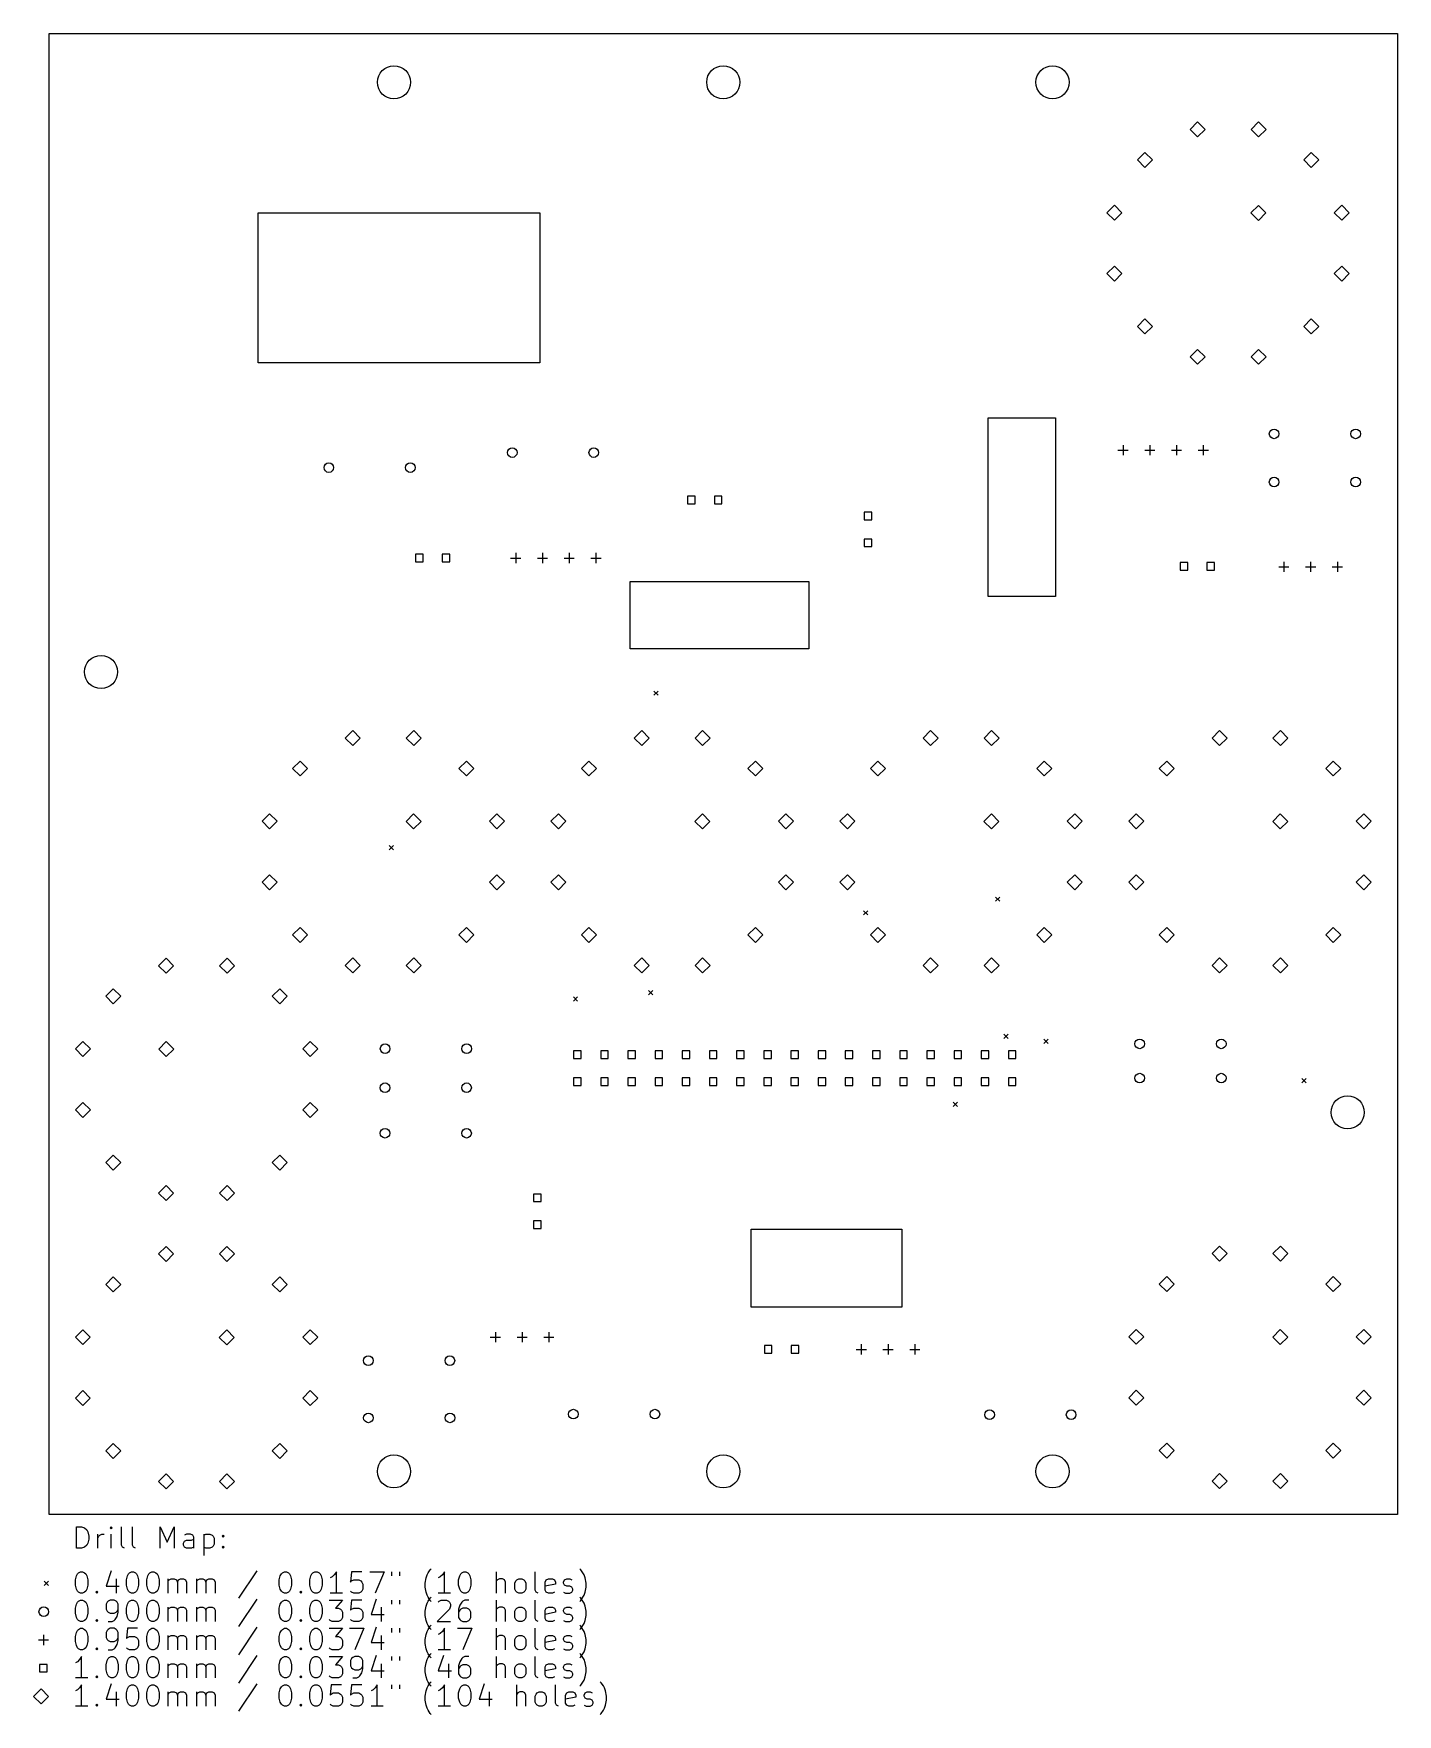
# Model space of a CAD drawing. Extents: x 18 to 145, y -73 to 84.
import ezdxf

# ---------------------------------------------------------------- set-up
doc = ezdxf.new("R2010")
doc.units = 0
doc.layers.add('BLACK', color=7, linetype='CONTINUOUS')

msp = doc.modelspace()

# ---------------------------------------------------------------- linework, layer by layer
at = {"layer": 'BLACK', "linetype": 'CONTINUOUS'}
for p, q in [((19.4, 83.6), (145.4, 83.6)), ((19.4, -54.768), (19.4, 83.6)), ((145.4, 83.6), (145.4, -54.768)), ((126.731, 75.347), (126.031, 74.647)), ((126.031, 74.647), (126.731, 73.947)), ((127.431, 74.647), (126.731, 75.347)), ((126.731, 73.947), (127.431, 74.647)), ((132.425, 75.347), (131.725, 74.647)), ((131.725, 74.647), (132.425, 73.947)), ((133.125, 74.647), (132.425, 75.347)), ((132.425, 73.947), (133.125, 74.647)), ((121.8, 72.5), (121.1, 71.8)), ((122.5, 71.8), (121.8, 72.5)), ((137.356, 72.5), (136.656, 71.8)), ((138.056, 71.8), (137.356, 72.5)), ((121.1, 71.8), (121.8, 71.1)), ((121.8, 71.1), (122.5, 71.8)), ((136.656, 71.8), (137.356, 71.1)), ((137.356, 71.1), (138.056, 71.8)), ((118.953, 67.569), (118.253, 66.869)), ((119.653, 66.869), (118.953, 67.569)), ((132.406, 67.55), (131.706, 66.85)), ((133.106, 66.85), (132.406, 67.55)), ((140.203, 67.569), (139.503, 66.869)), ((140.903, 66.869), (140.203, 67.569)), ((38.95, 66.85), (65.25, 66.85)), ((38.95, 52.85), (38.95, 66.85)), ((65.25, 66.85), (65.25, 52.85)), ((118.253, 66.869), (118.953, 66.169)), ((118.953, 66.169), (119.653, 66.869)), ((131.706, 66.85), (132.406, 66.15)), ((132.406, 66.15), (133.106, 66.85)), ((139.503, 66.869), (140.203, 66.169)), ((140.203, 66.169), (140.903, 66.869)), ((118.953, 61.875), (118.253, 61.175)), ((119.653, 61.175), (118.953, 61.875)), ((140.203, 61.875), (139.503, 61.175)), ((140.903, 61.175), (140.203, 61.875)), ((118.253, 61.175), (118.953, 60.475)), ((118.953, 60.475), (119.653, 61.175)), ((139.503, 61.175), (140.203, 60.475)), ((140.203, 60.475), (140.903, 61.175)), ((121.8, 56.944), (121.1, 56.244)), ((122.5, 56.244), (121.8, 56.944)), ((137.356, 56.944), (136.656, 56.244)), ((138.056, 56.244), (137.356, 56.944)), ((121.1, 56.244), (121.8, 55.544)), ((121.8, 55.544), (122.5, 56.244)), ((136.656, 56.244), (137.356, 55.544)), ((137.356, 55.544), (138.056, 56.244)), ((126.731, 54.097), (126.031, 53.397)), ((127.431, 53.397), (126.731, 54.097)), ((132.425, 54.097), (131.725, 53.397)), ((133.125, 53.397), (132.425, 54.097)), ((65.25, 52.85), (38.95, 52.85)), ((126.031, 53.397), (126.731, 52.697)), ((126.731, 52.697), (127.431, 53.397)), ((131.725, 53.397), (132.425, 52.697)), ((132.425, 52.697), (133.125, 53.397)), ((107.15, 47.7), (113.45, 47.7)), ((107.15, 31), (107.15, 47.7)), ((113.45, 47.7), (113.45, 31)), ((119.285, 44.68), (120.235, 44.68)), ((119.76, 45.155), (119.76, 44.205)), ((121.785, 44.68), (122.735, 44.68)), ((122.26, 45.155), (122.26, 44.205)), ((124.285, 44.68), (125.235, 44.68)), ((124.76, 45.155), (124.76, 44.205)), ((126.785, 44.68), (127.735, 44.68)), ((127.26, 45.155), (127.26, 44.205)), ((79.773557, 40.383557), (79.066443, 40.383557)), ((79.066443, 40.383557), (79.066443, 39.676443)), ((79.066443, 39.676443), (79.773557, 39.676443)), ((79.773557, 39.676443), (79.773557, 40.383557)), ((82.273557, 40.383557), (81.566443, 40.383557)), ((81.566443, 40.383557), (81.566443, 39.676443)), ((81.566443, 39.676443), (82.273557, 39.676443)), ((82.273557, 39.676443), (82.273557, 40.383557)), ((96.273557, 38.873557), (95.566443, 38.873557)), ((95.566443, 38.873557), (95.566443, 38.166443)), ((95.566443, 38.166443), (96.273557, 38.166443)), ((96.273557, 38.166443), (96.273557, 38.873557)), ((96.273557, 36.373557), (95.566443, 36.373557)), ((95.566443, 36.373557), (95.566443, 35.666443)), ((96.273557, 35.666443), (96.273557, 36.373557)), ((54.353557, 34.953557), (53.646443, 34.953557)), ((53.646443, 34.953557), (53.646443, 34.246443)), ((54.353557, 34.246443), (54.353557, 34.953557)), ((56.853557, 34.953557), (56.146443, 34.953557)), ((56.146443, 34.953557), (56.146443, 34.246443)), ((56.853557, 34.246443), (56.853557, 34.953557)), ((62.525, 34.6), (63.475, 34.6)), ((63, 35.075), (63, 34.125)), ((65.025, 34.6), (65.975, 34.6)), ((65.5, 35.075), (65.5, 34.125)), ((67.525, 34.6), (68.475, 34.6)), ((68, 35.075), (68, 34.125)), ((70.025, 34.6), (70.975, 34.6)), ((70.5, 35.075), (70.5, 34.125)), ((95.566443, 35.666443), (96.273557, 35.666443)), ((53.646443, 34.246443), (54.353557, 34.246443)), ((56.146443, 34.246443), (56.853557, 34.246443)), ((125.803557, 34.178557), (125.096443, 34.178557)), ((125.096443, 34.178557), (125.096443, 33.471443)), ((125.096443, 33.471443), (125.803557, 33.471443)), ((125.803557, 33.471443), (125.803557, 34.178557)), ((128.303557, 34.178557), (127.596443, 34.178557)), ((127.596443, 34.178557), (127.596443, 33.471443)), ((127.596443, 33.471443), (128.303557, 33.471443)), ((128.303557, 33.471443), (128.303557, 34.178557)), ((134.315, 33.78), (135.265, 33.78)), ((134.79, 34.255), (134.79, 33.305)), ((136.815, 33.78), (137.765, 33.78)), ((137.29, 34.255), (137.29, 33.305)), ((139.315, 33.78), (140.265, 33.78)), ((139.79, 34.255), (139.79, 33.305)), ((73.7, 32.4), (90.4, 32.4)), ((73.7, 26.1), (73.7, 32.4)), ((90.4, 32.4), (90.4, 26.1)), ((113.45, 31), (107.15, 31)), ((90.4, 26.1), (73.7, 26.1)), ((75.9184, 22.1678), (76.3184, 21.7678)), ((76.3184, 22.1678), (75.9184, 21.7678)), ((47.778, 18.478), (47.078, 17.778)), ((47.078, 17.778), (47.778, 17.078)), ((48.478, 17.778), (47.778, 18.478)), ((47.778, 17.078), (48.478, 17.778)), ((53.472, 18.478), (52.772, 17.778)), ((52.772, 17.778), (53.472, 17.078)), ((54.172, 17.778), (53.472, 18.478)), ((53.472, 17.078), (54.172, 17.778)), ((74.778, 18.478), (74.078, 17.778)), ((74.078, 17.778), (74.778, 17.078)), ((75.478, 17.778), (74.778, 18.478)), ((74.778, 17.078), (75.478, 17.778)), ((80.472, 18.478), (79.772, 17.778)), ((79.772, 17.778), (80.472, 17.078)), ((81.172, 17.778), (80.472, 18.478)), ((80.472, 17.078), (81.172, 17.778)), ((101.778, 18.478), (101.078, 17.778)), ((101.078, 17.778), (101.778, 17.078)), ((102.478, 17.778), (101.778, 18.478)), ((101.778, 17.078), (102.478, 17.778)), ((107.472, 18.478), (106.772, 17.778)), ((106.772, 17.778), (107.472, 17.078)), ((108.172, 17.778), (107.472, 18.478)), ((107.472, 17.078), (108.172, 17.778)), ((128.778, 18.478), (128.078, 17.778)), ((128.078, 17.778), (128.778, 17.078)), ((129.478, 17.778), (128.778, 18.478)), ((128.778, 17.078), (129.478, 17.778)), ((134.472, 18.478), (133.772, 17.778)), ((133.772, 17.778), (134.472, 17.078)), ((135.172, 17.778), (134.472, 18.478)), ((134.472, 17.078), (135.172, 17.778)), ((42.847, 15.631), (42.147, 14.931)), ((42.147, 14.931), (42.847, 14.231)), ((43.547, 14.931), (42.847, 15.631)), ((42.847, 14.231), (43.547, 14.931)), ((58.403, 15.631), (57.703, 14.931)), ((57.703, 14.931), (58.403, 14.231)), ((59.103, 14.931), (58.403, 15.631)), ((58.403, 14.231), (59.103, 14.931)), ((69.847, 15.631), (69.147, 14.931)), ((69.147, 14.931), (69.847, 14.231)), ((70.547, 14.931), (69.847, 15.631)), ((69.847, 14.231), (70.547, 14.931)), ((85.403, 15.631), (84.703, 14.931)), ((84.703, 14.931), (85.403, 14.231)), ((86.103, 14.931), (85.403, 15.631)), ((85.403, 14.231), (86.103, 14.931)), ((96.847, 15.631), (96.147, 14.931)), ((96.147, 14.931), (96.847, 14.231)), ((97.547, 14.931), (96.847, 15.631)), ((96.847, 14.231), (97.547, 14.931)), ((112.403, 15.631), (111.703, 14.931)), ((111.703, 14.931), (112.403, 14.231)), ((113.103, 14.931), (112.403, 15.631)), ((112.403, 14.231), (113.103, 14.931)), ((123.847, 15.631), (123.147, 14.931)), ((123.147, 14.931), (123.847, 14.231)), ((124.547, 14.931), (123.847, 15.631)), ((123.847, 14.231), (124.547, 14.931)), ((139.403, 15.631), (138.703, 14.931)), ((138.703, 14.931), (139.403, 14.231)), ((140.103, 14.931), (139.403, 15.631)), ((139.403, 14.231), (140.103, 14.931)), ((40, 10.7), (39.3, 10)), ((39.3, 10), (40, 9.3)), ((40.7, 10), (40, 10.7)), ((40, 9.3), (40.7, 10)), ((53.453, 10.681), (52.753, 9.981)), ((52.753, 9.981), (53.453, 9.281)), ((54.153, 9.981), (53.453, 10.681)), ((53.453, 9.281), (54.153, 9.981)), ((61.25, 10.7), (60.55, 10)), ((60.55, 10), (61.25, 9.3)), ((61.95, 10), (61.25, 10.7)), ((61.25, 9.3), (61.95, 10)), ((67, 10.7), (66.3, 10)), ((66.3, 10), (67, 9.3)), ((67.7, 10), (67, 10.7)), ((67, 9.3), (67.7, 10)), ((80.453, 10.681), (79.753, 9.981)), ((79.753, 9.981), (80.453, 9.281)), ((81.153, 9.981), (80.453, 10.681)), ((80.453, 9.281), (81.153, 9.981)), ((88.25, 10.7), (87.55, 10)), ((87.55, 10), (88.25, 9.3)), ((88.95, 10), (88.25, 10.7)), ((88.25, 9.3), (88.95, 10)), ((94, 10.7), (93.3, 10)), ((93.3, 10), (94, 9.3)), ((94.7, 10), (94, 10.7)), ((94, 9.3), (94.7, 10)), ((107.453, 10.681), (106.753, 9.981)), ((106.753, 9.981), (107.453, 9.281)), ((108.153, 9.981), (107.453, 10.681)), ((107.453, 9.281), (108.153, 9.981)), ((115.25, 10.7), (114.55, 10)), ((114.55, 10), (115.25, 9.3)), ((115.95, 10), (115.25, 10.7)), ((115.25, 9.3), (115.95, 10)), ((121, 10.7), (120.3, 10)), ((120.3, 10), (121, 9.3)), ((121.7, 10), (121, 10.7)), ((121, 9.3), (121.7, 10)), ((134.453, 10.681), (133.753, 9.981)), ((133.753, 9.981), (134.453, 9.281)), ((135.153, 9.981), (134.453, 10.681)), ((134.453, 9.281), (135.153, 9.981)), ((142.25, 10.7), (141.55, 10)), ((141.55, 10), (142.25, 9.3)), ((142.95, 10), (142.25, 10.7)), ((142.25, 9.3), (142.95, 10)), ((51.1761, 7.7202), (51.5761, 7.3202)), ((51.5761, 7.7202), (51.1761, 7.3202)), ((40, 5.006), (39.3, 4.306)), ((40.7, 4.306), (40, 5.006)), ((61.25, 5.006), (60.55, 4.306)), ((61.95, 4.306), (61.25, 5.006)), ((67, 5.006), (66.3, 4.306)), ((67.7, 4.306), (67, 5.006)), ((88.25, 5.006), (87.55, 4.306)), ((88.95, 4.306), (88.25, 5.006)), ((94, 5.006), (93.3, 4.306)), ((94.7, 4.306), (94, 5.006)), ((115.25, 5.006), (114.55, 4.306)), ((115.95, 4.306), (115.25, 5.006)), ((121, 5.006), (120.3, 4.306)), ((121.7, 4.306), (121, 5.006)), ((142.25, 5.006), (141.55, 4.306)), ((142.95, 4.306), (142.25, 5.006)), ((39.3, 4.306), (40, 3.606)), ((40, 3.606), (40.7, 4.306)), ((60.55, 4.306), (61.25, 3.606)), ((61.25, 3.606), (61.95, 4.306)), ((66.3, 4.306), (67, 3.606)), ((67, 3.606), (67.7, 4.306)), ((87.55, 4.306), (88.25, 3.606)), ((88.25, 3.606), (88.95, 4.306)), ((93.3, 4.306), (94, 3.606)), ((94, 3.606), (94.7, 4.306)), ((114.55, 4.306), (115.25, 3.606)), ((115.25, 3.606), (115.95, 4.306)), ((120.3, 4.306), (121, 3.606)), ((121, 3.606), (121.7, 4.306)), ((141.55, 4.306), (142.25, 3.606)), ((142.25, 3.606), (142.95, 4.306)), ((95.5073, 1.6421), (95.9073, 1.2421)), ((95.9073, 1.6421), (95.5073, 1.2421)), ((107.8567, 2.9224), (108.2567, 2.5224)), ((108.2567, 2.9224), (107.8567, 2.5224)), ((42.847, 0.075), (42.147, -0.625)), ((43.547, -0.625), (42.847, 0.075)), ((58.403, 0.075), (57.703, -0.625)), ((59.103, -0.625), (58.403, 0.075)), ((69.847, 0.075), (69.147, -0.625)), ((70.547, -0.625), (69.847, 0.075)), ((85.403, 0.075), (84.703, -0.625)), ((86.103, -0.625), (85.403, 0.075)), ((96.847, 0.075), (96.147, -0.625)), ((97.547, -0.625), (96.847, 0.075)), ((112.403, 0.075), (111.703, -0.625)), ((113.103, -0.625), (112.403, 0.075)), ((123.847, 0.075), (123.147, -0.625)), ((124.547, -0.625), (123.847, 0.075)), ((139.403, 0.075), (138.703, -0.625)), ((140.103, -0.625), (139.403, 0.075)), ((42.147, -0.625), (42.847, -1.325)), ((42.847, -1.325), (43.547, -0.625)), ((57.703, -0.625), (58.403, -1.325)), ((58.403, -1.325), (59.103, -0.625)), ((69.147, -0.625), (69.847, -1.325)), ((69.847, -1.325), (70.547, -0.625)), ((84.703, -0.625), (85.403, -1.325)), ((85.403, -1.325), (86.103, -0.625)), ((96.147, -0.625), (96.847, -1.325)), ((96.847, -1.325), (97.547, -0.625)), ((111.703, -0.625), (112.403, -1.325)), ((112.403, -1.325), (113.103, -0.625)), ((123.147, -0.625), (123.847, -1.325)), ((123.847, -1.325), (124.547, -0.625)), ((138.703, -0.625), (139.403, -1.325)), ((139.403, -1.325), (140.103, -0.625)), ((30.331, -2.797), (29.631, -3.497)), ((31.031, -3.497), (30.331, -2.797)), ((36.025, -2.797), (35.325, -3.497)), ((36.725, -3.497), (36.025, -2.797)), ((47.778, -2.772), (47.078, -3.472)), ((48.478, -3.472), (47.778, -2.772)), ((53.472, -2.772), (52.772, -3.472)), ((54.172, -3.472), (53.472, -2.772)), ((74.778, -2.772), (74.078, -3.472)), ((75.478, -3.472), (74.778, -2.772)), ((80.472, -2.772), (79.772, -3.472)), ((81.172, -3.472), (80.472, -2.772)), ((101.778, -2.772), (101.078, -3.472)), ((102.478, -3.472), (101.778, -2.772)), ((107.472, -2.772), (106.772, -3.472)), ((108.172, -3.472), (107.472, -2.772)), ((128.778, -2.772), (128.078, -3.472)), ((129.478, -3.472), (128.778, -2.772)), ((134.472, -2.772), (133.772, -3.472)), ((135.172, -3.472), (134.472, -2.772)), ((29.631, -3.497), (30.331, -4.197)), ((30.331, -4.197), (31.031, -3.497)), ((35.325, -3.497), (36.025, -4.197)), ((36.025, -4.197), (36.725, -3.497)), ((47.078, -3.472), (47.778, -4.172)), ((47.778, -4.172), (48.478, -3.472)), ((52.772, -3.472), (53.472, -4.172)), ((53.472, -4.172), (54.172, -3.472)), ((74.078, -3.472), (74.778, -4.172)), ((74.778, -4.172), (75.478, -3.472)), ((79.772, -3.472), (80.472, -4.172)), ((80.472, -4.172), (81.172, -3.472)), ((101.078, -3.472), (101.778, -4.172)), ((101.778, -4.172), (102.478, -3.472)), ((106.772, -3.472), (107.472, -4.172)), ((107.472, -4.172), (108.172, -3.472)), ((128.078, -3.472), (128.778, -4.172)), ((128.778, -4.172), (129.478, -3.472)), ((133.772, -3.472), (134.472, -4.172)), ((134.472, -4.172), (135.172, -3.472)), ((25.4, -5.644), (24.7, -6.344)), ((26.1, -6.344), (25.4, -5.644)), ((40.956, -5.644), (40.256, -6.344)), ((41.656, -6.344), (40.956, -5.644)), ((75.4248, -5.8195), (75.8248, -6.2195)), ((75.8248, -5.8195), (75.4248, -6.2195)), ((24.7, -6.344), (25.4, -7.044)), ((25.4, -7.044), (26.1, -6.344)), ((40.256, -6.344), (40.956, -7.044)), ((40.956, -7.044), (41.656, -6.344)), ((68.3891, -6.4195), (68.7891, -6.8195)), ((68.7891, -6.4195), (68.3891, -6.8195)), ((22.553, -10.575), (21.853, -11.275)), ((23.253, -11.275), (22.553, -10.575)), ((30.35, -10.594), (29.65, -11.294)), ((31.05, -11.294), (30.35, -10.594)), ((43.803, -10.575), (43.103, -11.275)), ((44.503, -11.275), (43.803, -10.575)), ((108.6188, -9.9028), (109.0188, -10.3028)), ((109.0188, -9.9028), (108.6188, -10.3028)), ((112.3513, -10.3545), (112.7513, -10.7545)), ((112.7513, -10.3545), (112.3513, -10.7545)), ((21.853, -11.275), (22.553, -11.975)), ((22.553, -11.975), (23.253, -11.275)), ((29.65, -11.294), (30.35, -11.994)), ((30.35, -11.994), (31.05, -11.294)), ((43.103, -11.275), (43.803, -11.975)), ((43.803, -11.975), (44.503, -11.275)), ((69.113557, -11.446443), (68.406443, -11.446443)), ((68.406443, -11.446443), (68.406443, -12.153557)), ((68.406443, -12.153557), (69.113557, -12.153557)), ((69.113557, -12.153557), (69.113557, -11.446443)), ((71.653557, -11.446443), (70.946443, -11.446443)), ((70.946443, -11.446443), (70.946443, -12.153557)), ((70.946443, -12.153557), (71.653557, -12.153557)), ((71.653557, -12.153557), (71.653557, -11.446443)), ((74.193557, -11.446443), (73.486443, -11.446443)), ((73.486443, -11.446443), (73.486443, -12.153557)), ((73.486443, -12.153557), (74.193557, -12.153557)), ((74.193557, -12.153557), (74.193557, -11.446443)), ((76.733557, -11.446443), (76.026443, -11.446443)), ((76.026443, -11.446443), (76.026443, -12.153557)), ((76.026443, -12.153557), (76.733557, -12.153557)), ((76.733557, -12.153557), (76.733557, -11.446443)), ((79.273557, -11.446443), (78.566443, -11.446443)), ((78.566443, -11.446443), (78.566443, -12.153557)), ((78.566443, -12.153557), (79.273557, -12.153557)), ((79.273557, -12.153557), (79.273557, -11.446443)), ((81.813557, -11.446443), (81.106443, -11.446443)), ((81.106443, -11.446443), (81.106443, -12.153557)), ((81.106443, -12.153557), (81.813557, -12.153557)), ((81.813557, -12.153557), (81.813557, -11.446443)), ((84.353557, -11.446443), (83.646443, -11.446443)), ((83.646443, -11.446443), (83.646443, -12.153557)), ((83.646443, -12.153557), (84.353557, -12.153557)), ((84.353557, -12.153557), (84.353557, -11.446443)), ((86.893557, -11.446443), (86.186443, -11.446443)), ((86.186443, -11.446443), (86.186443, -12.153557)), ((86.186443, -12.153557), (86.893557, -12.153557)), ((86.893557, -12.153557), (86.893557, -11.446443)), ((89.433557, -11.446443), (88.726443, -11.446443)), ((88.726443, -11.446443), (88.726443, -12.153557)), ((88.726443, -12.153557), (89.433557, -12.153557)), ((89.433557, -12.153557), (89.433557, -11.446443)), ((91.973557, -11.446443), (91.266443, -11.446443)), ((91.266443, -11.446443), (91.266443, -12.153557)), ((91.266443, -12.153557), (91.973557, -12.153557)), ((91.973557, -12.153557), (91.973557, -11.446443)), ((94.513557, -11.446443), (93.806443, -11.446443)), ((93.806443, -11.446443), (93.806443, -12.153557)), ((93.806443, -12.153557), (94.513557, -12.153557)), ((94.513557, -12.153557), (94.513557, -11.446443)), ((97.053557, -11.446443), (96.346443, -11.446443)), ((96.346443, -11.446443), (96.346443, -12.153557)), ((96.346443, -12.153557), (97.053557, -12.153557)), ((97.053557, -12.153557), (97.053557, -11.446443)), ((99.593557, -11.446443), (98.886443, -11.446443)), ((98.886443, -11.446443), (98.886443, -12.153557)), ((98.886443, -12.153557), (99.593557, -12.153557)), ((99.593557, -12.153557), (99.593557, -11.446443)), ((102.133557, -11.446443), (101.426443, -11.446443)), ((101.426443, -11.446443), (101.426443, -12.153557)), ((101.426443, -12.153557), (102.133557, -12.153557)), ((102.133557, -12.153557), (102.133557, -11.446443)), ((104.673557, -11.446443), (103.966443, -11.446443)), ((103.966443, -11.446443), (103.966443, -12.153557)), ((103.966443, -12.153557), (104.673557, -12.153557)), ((104.673557, -12.153557), (104.673557, -11.446443)), ((107.213557, -11.446443), (106.506443, -11.446443)), ((106.506443, -11.446443), (106.506443, -12.153557)), ((106.506443, -12.153557), (107.213557, -12.153557)), ((107.213557, -12.153557), (107.213557, -11.446443)), ((109.753557, -11.446443), (109.046443, -11.446443)), ((109.046443, -11.446443), (109.046443, -12.153557)), ((109.046443, -12.153557), (109.753557, -12.153557)), ((109.753557, -12.153557), (109.753557, -11.446443)), ((69.113557, -13.986443), (68.406443, -13.986443)), ((68.406443, -13.986443), (68.406443, -14.693557)), ((69.113557, -14.693557), (69.113557, -13.986443)), ((71.653557, -13.986443), (70.946443, -13.986443)), ((70.946443, -13.986443), (70.946443, -14.693557)), ((71.653557, -14.693557), (71.653557, -13.986443)), ((74.193557, -13.986443), (73.486443, -13.986443)), ((73.486443, -13.986443), (73.486443, -14.693557)), ((74.193557, -14.693557), (74.193557, -13.986443)), ((76.733557, -13.986443), (76.026443, -13.986443)), ((76.026443, -13.986443), (76.026443, -14.693557)), ((76.733557, -14.693557), (76.733557, -13.986443)), ((79.273557, -13.986443), (78.566443, -13.986443)), ((78.566443, -13.986443), (78.566443, -14.693557)), ((79.273557, -14.693557), (79.273557, -13.986443)), ((81.813557, -13.986443), (81.106443, -13.986443)), ((81.106443, -13.986443), (81.106443, -14.693557)), ((81.813557, -14.693557), (81.813557, -13.986443)), ((84.353557, -13.986443), (83.646443, -13.986443)), ((83.646443, -13.986443), (83.646443, -14.693557)), ((84.353557, -14.693557), (84.353557, -13.986443)), ((86.893557, -13.986443), (86.186443, -13.986443)), ((86.186443, -13.986443), (86.186443, -14.693557)), ((86.893557, -14.693557), (86.893557, -13.986443)), ((89.433557, -13.986443), (88.726443, -13.986443)), ((88.726443, -13.986443), (88.726443, -14.693557)), ((89.433557, -14.693557), (89.433557, -13.986443)), ((91.973557, -13.986443), (91.266443, -13.986443)), ((91.266443, -13.986443), (91.266443, -14.693557)), ((91.973557, -14.693557), (91.973557, -13.986443)), ((94.513557, -13.986443), (93.806443, -13.986443)), ((93.806443, -13.986443), (93.806443, -14.693557)), ((94.513557, -14.693557), (94.513557, -13.986443)), ((97.053557, -13.986443), (96.346443, -13.986443)), ((96.346443, -13.986443), (96.346443, -14.693557)), ((97.053557, -14.693557), (97.053557, -13.986443)), ((99.593557, -13.986443), (98.886443, -13.986443)), ((98.886443, -13.986443), (98.886443, -14.693557)), ((99.593557, -14.693557), (99.593557, -13.986443)), ((102.133557, -13.986443), (101.426443, -13.986443)), ((101.426443, -13.986443), (101.426443, -14.693557)), ((102.133557, -14.693557), (102.133557, -13.986443)), ((104.673557, -13.986443), (103.966443, -13.986443)), ((103.966443, -13.986443), (103.966443, -14.693557)), ((104.673557, -14.693557), (104.673557, -13.986443)), ((107.213557, -13.986443), (106.506443, -13.986443)), ((106.506443, -13.986443), (106.506443, -14.693557)), ((107.213557, -14.693557), (107.213557, -13.986443)), ((109.753557, -13.986443), (109.046443, -13.986443)), ((109.046443, -13.986443), (109.046443, -14.693557)), ((109.753557, -14.693557), (109.753557, -13.986443)), ((136.4715, -14.0373), (136.8715, -14.4373)), ((136.8715, -14.0373), (136.4715, -14.4373)), ((68.406443, -14.693557), (69.113557, -14.693557)), ((70.946443, -14.693557), (71.653557, -14.693557)), ((73.486443, -14.693557), (74.193557, -14.693557)), ((76.026443, -14.693557), (76.733557, -14.693557)), ((78.566443, -14.693557), (79.273557, -14.693557)), ((81.106443, -14.693557), (81.813557, -14.693557)), ((83.646443, -14.693557), (84.353557, -14.693557)), ((86.186443, -14.693557), (86.893557, -14.693557)), ((88.726443, -14.693557), (89.433557, -14.693557)), ((91.266443, -14.693557), (91.973557, -14.693557)), ((93.806443, -14.693557), (94.513557, -14.693557)), ((96.346443, -14.693557), (97.053557, -14.693557)), ((98.886443, -14.693557), (99.593557, -14.693557)), ((101.426443, -14.693557), (102.133557, -14.693557)), ((103.966443, -14.693557), (104.673557, -14.693557)), ((106.506443, -14.693557), (107.213557, -14.693557)), ((109.046443, -14.693557), (109.753557, -14.693557)), ((22.553, -16.269), (21.853, -16.969)), ((21.853, -16.969), (22.553, -17.669)), ((23.253, -16.969), (22.553, -16.269)), ((22.553, -17.669), (23.253, -16.969)), ((43.803, -16.269), (43.103, -16.969)), ((43.103, -16.969), (43.803, -17.669)), ((44.503, -16.969), (43.803, -16.269)), ((43.803, -17.669), (44.503, -16.969)), ((103.8917, -16.2588), (104.2917, -16.6588)), ((104.2917, -16.2588), (103.8917, -16.6588)), ((25.4, -21.2), (24.7, -21.9)), ((24.7, -21.9), (25.4, -22.6)), ((26.1, -21.9), (25.4, -21.2)), ((25.4, -22.6), (26.1, -21.9)), ((40.956, -21.2), (40.256, -21.9)), ((40.256, -21.9), (40.956, -22.6)), ((41.656, -21.9), (40.956, -21.2)), ((40.956, -22.6), (41.656, -21.9)), ((30.331, -24.047), (29.631, -24.747)), ((29.631, -24.747), (30.331, -25.447)), ((31.031, -24.747), (30.331, -24.047)), ((30.331, -25.447), (31.031, -24.747)), ((36.025, -24.047), (35.325, -24.747)), ((35.325, -24.747), (36.025, -25.447)), ((36.725, -24.747), (36.025, -24.047)), ((36.025, -25.447), (36.725, -24.747)), ((65.383557, -24.831443), (64.676443, -24.831443)), ((64.676443, -24.831443), (64.676443, -25.538557)), ((65.383557, -25.538557), (65.383557, -24.831443)), ((64.676443, -25.538557), (65.383557, -25.538557)), ((65.383557, -27.331443), (64.676443, -27.331443)), ((64.676443, -27.331443), (64.676443, -28.038557)), ((64.676443, -28.038557), (65.383557, -28.038557)), ((65.383557, -28.038557), (65.383557, -27.331443)), ((85, -28.1), (99.1, -28.1)), ((85, -35.4), (85, -28.1)), ((99.1, -28.1), (99.1, -35.4)), ((30.328, -29.728), (29.628, -30.428)), ((31.028, -30.428), (30.328, -29.728)), ((36.022, -29.728), (35.322, -30.428)), ((36.722, -30.428), (36.022, -29.728)), ((128.778, -29.697), (128.078, -30.397)), ((129.478, -30.397), (128.778, -29.697)), ((134.472, -29.697), (133.772, -30.397)), ((135.172, -30.397), (134.472, -29.697)), ((29.628, -30.428), (30.328, -31.128)), ((30.328, -31.128), (31.028, -30.428)), ((35.322, -30.428), (36.022, -31.128)), ((36.022, -31.128), (36.722, -30.428)), ((128.078, -30.397), (128.778, -31.097)), ((128.778, -31.097), (129.478, -30.397)), ((133.772, -30.397), (134.472, -31.097)), ((134.472, -31.097), (135.172, -30.397)), ((25.397, -32.575), (24.697, -33.275)), ((26.097, -33.275), (25.397, -32.575)), ((40.953, -32.575), (40.253, -33.275)), ((41.653, -33.275), (40.953, -32.575)), ((123.847, -32.544), (123.147, -33.244)), ((124.547, -33.244), (123.847, -32.544)), ((139.403, -32.544), (138.703, -33.244)), ((140.103, -33.244), (139.403, -32.544)), ((24.697, -33.275), (25.397, -33.975)), ((25.397, -33.975), (26.097, -33.275)), ((40.253, -33.275), (40.953, -33.975)), ((40.953, -33.975), (41.653, -33.275)), ((123.147, -33.244), (123.847, -33.944)), ((123.847, -33.944), (124.547, -33.244)), ((138.703, -33.244), (139.403, -33.944)), ((139.403, -33.944), (140.103, -33.244)), ((99.1, -35.4), (85, -35.4)), ((22.55, -37.506), (21.85, -38.206)), ((23.25, -38.206), (22.55, -37.506)), ((36.003, -37.525), (35.303, -38.225)), ((36.703, -38.225), (36.003, -37.525)), ((43.8, -37.506), (43.1, -38.206)), ((44.5, -38.206), (43.8, -37.506)), ((121, -37.475), (120.3, -38.175)), ((121.7, -38.175), (121, -37.475)), ((134.453, -37.494), (133.753, -38.194)), ((135.153, -38.194), (134.453, -37.494)), ((142.25, -37.475), (141.55, -38.175)), ((142.95, -38.175), (142.25, -37.475)), ((21.85, -38.206), (22.55, -38.906)), ((22.55, -38.906), (23.25, -38.206)), ((35.303, -38.225), (36.003, -38.925)), ((36.003, -38.925), (36.703, -38.225)), ((43.1, -38.206), (43.8, -38.906)), ((43.8, -38.906), (44.5, -38.206)), ((60.625, -38.2), (61.575, -38.2)), ((61.1, -37.725), (61.1, -38.675)), ((63.125, -38.2), (64.075, -38.2)), ((63.6, -37.725), (63.6, -38.675)), ((65.625, -38.2), (66.575, -38.2)), ((66.1, -37.725), (66.1, -38.675)), ((86.953557, -38.996443), (86.246443, -38.996443)), ((86.246443, -38.996443), (86.246443, -39.703557)), ((86.953557, -39.703557), (86.953557, -38.996443)), ((89.453557, -38.996443), (88.746443, -38.996443)), ((88.746443, -38.996443), (88.746443, -39.703557)), ((89.453557, -39.703557), (89.453557, -38.996443)), ((95.3, -38.875), (95.3, -39.825)), ((97.8, -38.875), (97.8, -39.825)), ((100.3, -38.875), (100.3, -39.825)), ((120.3, -38.175), (121, -38.875)), ((121, -38.875), (121.7, -38.175)), ((133.753, -38.194), (134.453, -38.894)), ((134.453, -38.894), (135.153, -38.194)), ((141.55, -38.175), (142.25, -38.875)), ((142.25, -38.875), (142.95, -38.175)), ((86.246443, -39.703557), (86.953557, -39.703557)), ((88.746443, -39.703557), (89.453557, -39.703557)), ((94.825, -39.35), (95.775, -39.35)), ((97.325, -39.35), (98.275, -39.35)), ((99.825, -39.35), (100.775, -39.35)), ((22.55, -43.2), (21.85, -43.9)), ((21.85, -43.9), (22.55, -44.6)), ((23.25, -43.9), (22.55, -43.2)), ((22.55, -44.6), (23.25, -43.9)), ((43.8, -43.2), (43.1, -43.9)), ((43.1, -43.9), (43.8, -44.6)), ((44.5, -43.9), (43.8, -43.2)), ((43.8, -44.6), (44.5, -43.9)), ((121, -43.169), (120.3, -43.869)), ((120.3, -43.869), (121, -44.569)), ((121.7, -43.869), (121, -43.169)), ((121, -44.569), (121.7, -43.869)), ((142.25, -43.169), (141.55, -43.869)), ((141.55, -43.869), (142.25, -44.569)), ((142.95, -43.869), (142.25, -43.169)), ((142.25, -44.569), (142.95, -43.869)), ((25.397, -48.131), (24.697, -48.831)), ((26.097, -48.831), (25.397, -48.131)), ((40.953, -48.131), (40.253, -48.831)), ((41.653, -48.831), (40.953, -48.131)), ((123.847, -48.1), (123.147, -48.8)), ((124.547, -48.8), (123.847, -48.1)), ((139.403, -48.1), (138.703, -48.8)), ((140.103, -48.8), (139.403, -48.1)), ((24.697, -48.831), (25.397, -49.531)), ((25.397, -49.531), (26.097, -48.831)), ((40.253, -48.831), (40.953, -49.531)), ((40.953, -49.531), (41.653, -48.831)), ((123.147, -48.8), (123.847, -49.5)), ((123.847, -49.5), (124.547, -48.8)), ((138.703, -48.8), (139.403, -49.5)), ((139.403, -49.5), (140.103, -48.8)), ((30.328, -50.978), (29.628, -51.678)), ((29.628, -51.678), (30.328, -52.378)), ((31.028, -51.678), (30.328, -50.978)), ((30.328, -52.378), (31.028, -51.678)), ((36.022, -50.978), (35.322, -51.678)), ((35.322, -51.678), (36.022, -52.378)), ((36.722, -51.678), (36.022, -50.978)), ((36.022, -52.378), (36.722, -51.678)), ((128.778, -50.947), (128.078, -51.647)), ((128.078, -51.647), (128.778, -52.347)), ((129.478, -51.647), (128.778, -50.947)), ((128.778, -52.347), (129.478, -51.647)), ((134.472, -50.947), (133.772, -51.647)), ((133.772, -51.647), (134.472, -52.347)), ((135.172, -51.647), (134.472, -50.947)), ((134.472, -52.347), (135.172, -51.647)), ((145.4, -54.768), (19.4, -54.768)), ((21.957768, -57.932838), (21.957768, -55.932838)), ((21.957768, -55.932838), (22.433958, -55.932838)), ((22.433958, -55.932838), (22.719673, -56.028076)), ((22.719673, -56.028076), (22.910149, -56.218552)), ((22.910149, -56.218552), (23.005387, -56.409028)), ((23.005387, -56.409028), (23.100625, -56.78998)), ((25.195863, -55.932838), (25.100625, -56.028076)), ((25.100625, -56.028076), (25.195863, -56.123314)), ((25.291101, -56.028076), (25.195863, -55.932838)), ((25.195863, -55.932838), (25.195863, -56.123314)), ((25.195863, -56.123314), (25.291101, -56.028076)), ((26.148244, -57.647123), (26.148244, -55.932838)), ((27.195863, -57.647123), (27.195863, -55.932838)), ((29.767292, -57.932838), (29.767292, -55.932838)), ((29.767292, -55.932838), (30.433959, -57.361409)), ((30.433959, -57.361409), (31.100625, -55.932838)), ((31.100625, -55.932838), (31.100625, -57.932838)), ((22.433958, -57.932838), (21.957768, -57.932838)), ((22.719673, -57.8376), (22.433958, -57.932838)), ((22.910149, -57.647123), (22.719673, -57.8376)), ((23.005387, -57.456647), (22.910149, -57.647123)), ((23.100625, -57.075695), (23.005387, -57.456647)), ((23.100625, -56.78998), (23.100625, -57.075695)), ((23.957768, -57.932838), (23.957768, -56.599504)), ((23.957768, -56.980457), (24.053006, -56.78998)), ((24.053006, -56.78998), (24.148244, -56.694742)), ((24.148244, -56.694742), (24.33872, -56.599504)), ((24.33872, -56.599504), (24.529197, -56.599504)), ((25.195863, -57.932838), (25.195863, -56.599504)), ((26.243482, -57.8376), (26.148244, -57.647123)), ((26.433958, -57.932838), (26.243482, -57.8376)), ((27.291101, -57.8376), (27.195863, -57.647123)), ((27.481577, -57.932838), (27.291101, -57.8376)), ((31.957768, -57.456647), (32.053006, -57.266171)), ((31.957768, -57.647123), (31.957768, -57.456647)), ((32.053006, -57.8376), (31.957768, -57.647123)), ((32.243482, -56.599504), (32.053006, -56.694742)), ((32.053006, -57.266171), (32.243482, -57.170933)), ((32.243482, -57.932838), (32.053006, -57.8376)), ((32.624435, -56.599504), (32.243482, -56.599504)), ((32.243482, -57.170933), (32.719673, -57.170933)), ((32.719673, -57.932838), (32.243482, -57.932838)), ((32.814911, -56.694742), (32.624435, -56.599504)), ((32.719673, -57.170933), (32.910149, -57.075695)), ((32.910149, -57.8376), (32.719673, -57.932838)), ((32.910149, -56.885219), (32.814911, -56.694742)), ((32.910149, -57.932838), (32.910149, -56.885219)), ((33.86253, -56.599504), (33.86253, -58.599504)), ((33.86253, -56.694742), (34.053006, -56.599504)), ((34.053006, -57.932838), (33.86253, -57.8376)), ((34.053006, -56.599504), (34.433959, -56.599504)), ((34.433959, -57.932838), (34.053006, -57.932838)), ((34.433959, -56.599504), (34.624435, -56.694742)), ((34.624435, -57.8376), (34.433959, -57.932838)), ((34.624435, -56.694742), (34.719673, -56.78998)), ((34.719673, -57.742361), (34.624435, -57.8376)), ((34.719673, -56.78998), (34.814911, -56.980457)), ((34.814911, -57.551885), (34.719673, -57.742361)), ((34.814911, -56.980457), (34.814911, -57.551885)), ((35.576816, -56.78998), (35.672054, -56.694742)), ((35.672054, -56.885219), (35.576816, -56.78998)), ((35.576816, -57.8376), (35.672054, -57.742361)), ((35.672054, -57.932838), (35.576816, -57.8376)), ((35.672054, -56.694742), (35.767292, -56.78998)), ((35.672054, -56.694742), (35.672054, -56.885219)), ((35.767292, -56.78998), (35.672054, -56.885219)), ((35.672054, -57.742361), (35.767292, -57.8376)), ((35.672054, -57.742361), (35.672054, -57.932838)), ((35.767292, -57.8376), (35.672054, -57.932838)), ((18.95, -61.018), (19.35, -61.418)), ((19.35, -61.018), (18.95, -61.418)), ((21.86253, -60.894742), (21.957768, -60.51379)), ((21.86253, -61.370933), (21.86253, -60.894742)), ((21.957768, -60.51379), (22.053006, -60.323314)), ((22.053006, -60.323314), (22.148244, -60.228076)), ((22.148244, -60.228076), (22.33872, -60.132838)), ((22.33872, -60.132838), (22.529197, -60.132838)), ((22.529197, -60.132838), (22.719673, -60.228076)), ((22.719673, -60.228076), (22.814911, -60.323314)), ((22.814911, -60.323314), (22.910149, -60.51379)), ((22.910149, -60.51379), (23.005387, -60.894742)), ((23.005387, -60.894742), (23.005387, -61.370933)), ((25.195863, -60.0376), (24.719673, -61.466171)), ((25.672054, -60.799504), (25.672054, -62.132838)), ((26.624435, -60.894742), (26.719673, -60.51379)), ((26.624435, -61.370933), (26.624435, -60.894742)), ((26.719673, -60.51379), (26.814911, -60.323314)), ((26.814911, -60.323314), (26.910149, -60.228076)), ((26.910149, -60.228076), (27.100625, -60.132838)), ((27.100625, -60.132838), (27.291102, -60.132838)), ((27.291102, -60.132838), (27.481578, -60.228076)), ((27.481578, -60.228076), (27.576816, -60.323314)), ((27.576816, -60.323314), (27.672054, -60.51379)), ((27.672054, -60.51379), (27.767292, -60.894742)), ((27.767292, -60.894742), (27.767292, -61.370933)), ((28.529197, -60.894742), (28.624435, -60.51379)), ((28.529197, -61.370933), (28.529197, -60.894742)), ((28.624435, -60.51379), (28.719673, -60.323314)), ((28.719673, -60.323314), (28.814911, -60.228076)), ((28.814911, -60.228076), (29.005387, -60.132838)), ((29.005387, -60.132838), (29.195864, -60.132838)), ((29.195864, -60.132838), (29.38634, -60.228076)), ((29.38634, -60.228076), (29.481578, -60.323314)), ((29.481578, -60.323314), (29.576816, -60.51379)), ((29.576816, -60.51379), (29.672054, -60.894742)), ((29.672054, -60.894742), (29.672054, -61.370933)), ((30.529197, -62.132838), (30.529197, -60.799504)), ((30.529197, -60.98998), (30.624435, -60.894742)), ((30.624435, -60.894742), (30.814911, -60.799504)), ((30.814911, -60.799504), (31.100626, -60.799504)), ((31.100626, -60.799504), (31.291102, -60.894742)), ((31.291102, -60.894742), (31.38634, -61.085219)), ((31.38634, -61.085219), (31.481578, -60.894742)), ((31.38634, -61.085219), (31.38634, -62.132838)), ((31.481578, -60.894742), (31.672054, -60.799504)), ((31.672054, -60.799504), (31.957768, -60.799504)), ((31.957768, -60.799504), (32.148245, -60.894742)), ((32.148245, -60.894742), (32.243483, -61.085219)), ((32.243483, -61.085219), (32.243483, -62.132838)), ((33.195864, -62.132838), (33.195864, -60.799504)), ((33.195864, -60.98998), (33.291102, -60.894742)), ((33.291102, -60.894742), (33.481578, -60.799504)), ((33.481578, -60.799504), (33.767293, -60.799504)), ((33.767293, -60.799504), (33.957769, -60.894742)), ((33.957769, -60.894742), (34.053007, -61.085219)), ((34.053007, -61.085219), (34.148245, -60.894742)), ((34.053007, -61.085219), (34.053007, -62.132838)), ((34.148245, -60.894742), (34.338721, -60.799504)), ((34.338721, -60.799504), (34.624435, -60.799504)), ((34.624435, -60.799504), (34.814912, -60.894742)), ((34.814912, -60.894742), (34.91015, -61.085219)), ((34.91015, -61.085219), (34.91015, -62.132838)), ((38.814912, -60.0376), (37.100627, -62.609028)), ((40.910151, -60.894742), (41.005389, -60.51379)), ((40.910151, -61.370933), (40.910151, -60.894742)), ((41.005389, -60.51379), (41.100627, -60.323314)), ((41.100627, -60.323314), (41.195865, -60.228076)), ((41.195865, -60.228076), (41.386341, -60.132838)), ((41.386341, -60.132838), (41.576818, -60.132838)), ((41.576818, -60.132838), (41.767294, -60.228076)), ((41.767294, -60.228076), (41.862532, -60.323314)), ((41.862532, -60.323314), (41.95777, -60.51379)), ((41.95777, -60.51379), (42.053008, -60.894742)), ((42.053008, -60.894742), (42.053008, -61.370933)), ((43.767294, -60.894742), (43.862532, -60.51379)), ((43.767294, -61.370933), (43.767294, -60.894742)), ((43.862532, -60.51379), (43.95777, -60.323314)), ((43.95777, -60.323314), (44.053008, -60.228076)), ((44.053008, -60.228076), (44.243484, -60.132838)), ((44.243484, -60.132838), (44.433961, -60.132838)), ((44.433961, -60.132838), (44.624437, -60.228076)), ((44.624437, -60.228076), (44.719675, -60.323314)), ((44.719675, -60.323314), (44.814913, -60.51379)), ((44.814913, -60.51379), (44.910151, -60.894742)), ((44.910151, -60.894742), (44.910151, -61.370933)), ((45.862532, -60.609028), (45.672056, -60.704266)), ((46.053008, -60.418552), (45.862532, -60.609028)), ((46.243484, -60.132838), (46.053008, -60.418552)), ((46.243484, -62.132838), (46.243484, -60.132838)), ((47.672056, -60.132838), (47.576818, -61.085219)), ((47.576818, -61.085219), (47.672056, -60.98998)), ((48.624437, -60.132838), (47.672056, -60.132838)), ((47.672056, -60.98998), (47.862532, -60.894742)), ((47.862532, -60.894742), (48.338723, -60.894742)), ((48.338723, -60.894742), (48.529199, -60.98998)), ((48.529199, -60.98998), (48.624437, -61.085219)), ((48.624437, -61.085219), (48.719675, -61.275695)), ((49.386342, -60.132838), (50.719675, -60.132838)), ((50.719675, -60.132838), (49.862532, -62.132838)), ((51.386342, -60.132838), (51.386342, -60.51379)), ((52.148247, -60.132838), (52.148247, -60.51379)), ((54.5292, -61.180457), (54.624438, -60.704266)), ((54.5292, -61.561409), (54.5292, -61.180457)), ((54.624438, -60.704266), (54.719676, -60.418552)), ((54.719676, -60.418552), (54.814914, -60.228076)), ((54.814914, -60.228076), (55.00539, -59.942361)), ((55.00539, -59.942361), (55.100629, -59.847123)), ((55.957771, -60.609028), (55.767295, -60.704266)), ((56.148247, -60.418552), (55.957771, -60.609028)), ((56.338723, -60.132838), (56.148247, -60.418552)), ((56.338723, -62.132838), (56.338723, -60.132838)), ((57.672057, -60.894742), (57.767295, -60.51379)), ((57.672057, -61.370933), (57.672057, -60.894742)), ((57.767295, -60.51379), (57.862533, -60.323314)), ((57.862533, -60.323314), (57.957771, -60.228076)), ((57.957771, -60.228076), (58.148247, -60.132838)), ((58.148247, -60.132838), (58.338724, -60.132838)), ((58.338724, -60.132838), (58.5292, -60.228076)), ((58.5292, -60.228076), (58.624438, -60.323314)), ((58.624438, -60.323314), (58.719676, -60.51379)), ((58.719676, -60.51379), (58.814914, -60.894742)), ((58.814914, -60.894742), (58.814914, -61.370933)), ((61.195867, -62.132838), (61.195867, -60.132838)), ((61.291105, -60.894742), (61.195867, -60.98998)), ((61.481581, -60.799504), (61.291105, -60.894742)), ((61.767296, -60.799504), (61.481581, -60.799504)), ((61.957772, -60.894742), (61.767296, -60.799504)), ((62.05301, -61.085219), (61.957772, -60.894742)), ((62.05301, -62.132838), (62.05301, -61.085219)), ((62.910153, -61.180457), (63.005391, -60.98998)), ((62.910153, -61.751885), (62.910153, -61.180457)), ((63.005391, -60.98998), (63.100629, -60.894742)), ((63.100629, -60.894742), (63.291105, -60.799504)), ((63.291105, -60.799504), (63.57682, -60.799504)), ((63.57682, -60.799504), (63.767296, -60.894742)), ((63.767296, -60.894742), (63.862534, -60.98998)), ((63.862534, -60.98998), (63.957772, -61.180457)), ((63.957772, -61.180457), (63.957772, -61.751885)), ((64.814915, -61.847123), (64.814915, -60.132838)), ((65.767296, -61.085219), (65.862534, -60.894742)), ((65.767296, -61.847123), (65.767296, -61.085219)), ((65.862534, -60.894742), (66.05301, -60.799504)), ((66.05301, -60.799504), (66.433963, -60.799504)), ((66.433963, -60.799504), (66.624439, -60.894742)), ((66.624439, -60.894742), (66.719677, -61.085219)), ((66.719677, -61.085219), (66.719677, -61.275695)), ((67.481582, -61.085219), (67.57682, -60.894742)), ((67.481582, -61.180457), (67.481582, -61.085219)), ((67.57682, -61.370933), (67.481582, -61.180457)), ((67.57682, -60.894742), (67.767296, -60.799504)), ((67.767296, -60.799504), (68.05301, -60.799504)), ((68.05301, -60.799504), (68.243487, -60.894742)), ((69.10063, -59.942361), (69.005392, -59.847123)), ((69.291106, -60.228076), (69.10063, -59.942361)), ((69.386344, -60.418552), (69.291106, -60.228076)), ((69.481582, -60.704266), (69.386344, -60.418552)), ((69.57682, -61.180457), (69.481582, -60.704266)), ((69.57682, -61.561409), (69.57682, -61.180457)), ((21.957768, -61.751885), (21.86253, -61.370933)), ((22.053006, -61.942361), (21.957768, -61.751885)), ((22.148244, -62.0376), (22.053006, -61.942361)), ((22.33872, -62.132838), (22.148244, -62.0376)), ((22.148244, -62.868076), (22.33872, -62.772838)), ((22.529197, -62.132838), (22.33872, -62.132838)), ((22.33872, -62.772838), (22.529197, -62.772838)), ((22.719673, -62.0376), (22.529197, -62.132838)), ((22.529197, -62.772838), (22.719673, -62.868076)), ((22.814911, -61.942361), (22.719673, -62.0376)), ((22.910149, -61.751885), (22.814911, -61.942361)), ((23.005387, -61.370933), (22.910149, -61.751885)), ((23.767292, -62.0376), (23.86253, -61.942361)), ((23.86253, -62.132838), (23.767292, -62.0376)), ((23.86253, -61.942361), (23.957768, -62.0376)), ((23.86253, -61.942361), (23.86253, -62.132838)), ((23.957768, -62.0376), (23.86253, -62.132838)), ((24.719673, -61.466171), (25.957768, -61.466171)), ((25.100625, -62.772838), (24.910149, -62.868076)), ((25.481578, -62.772838), (25.100625, -62.772838)), ((25.672054, -62.868076), (25.481578, -62.772838)), ((26.719673, -61.751885), (26.624435, -61.370933)), ((26.814911, -61.942361), (26.719673, -61.751885)), ((26.910149, -62.0376), (26.814911, -61.942361)), ((27.100625, -62.132838), (26.910149, -62.0376)), ((26.910149, -62.868076), (27.100625, -62.772838)), ((27.291102, -62.132838), (27.100625, -62.132838)), ((27.100625, -62.772838), (27.291102, -62.772838)), ((27.481578, -62.0376), (27.291102, -62.132838)), ((27.291102, -62.772838), (27.481578, -62.868076)), ((27.576816, -61.942361), (27.481578, -62.0376)), ((27.672054, -61.751885), (27.576816, -61.942361)), ((27.767292, -61.370933), (27.672054, -61.751885)), ((28.624435, -61.751885), (28.529197, -61.370933)), ((28.719673, -61.942361), (28.624435, -61.751885)), ((28.814911, -62.0376), (28.719673, -61.942361)), ((29.005387, -62.132838), (28.814911, -62.0376)), ((28.814911, -62.868076), (29.005387, -62.772838)), ((29.195864, -62.132838), (29.005387, -62.132838)), ((29.005387, -62.772838), (29.195864, -62.772838)), ((29.38634, -62.0376), (29.195864, -62.132838)), ((29.195864, -62.772838), (29.38634, -62.868076)), ((29.481578, -61.942361), (29.38634, -62.0376)), ((29.576816, -61.751885), (29.481578, -61.942361)), ((29.672054, -61.370933), (29.576816, -61.751885)), ((38.814912, -62.6776), (37.100627, -65.249028)), ((41.005389, -61.751885), (40.910151, -61.370933)), ((41.100627, -61.942361), (41.005389, -61.751885)), ((41.195865, -62.0376), (41.100627, -61.942361)), ((41.386341, -62.132838), (41.195865, -62.0376)), ((41.195865, -62.868076), (41.386341, -62.772838)), ((41.576818, -62.132838), (41.386341, -62.132838)), ((41.386341, -62.772838), (41.576818, -62.772838)), ((41.767294, -62.0376), (41.576818, -62.132838)), ((41.576818, -62.772838), (41.767294, -62.868076)), ((41.862532, -61.942361), (41.767294, -62.0376)), ((41.95777, -61.751885), (41.862532, -61.942361)), ((42.053008, -61.370933), (41.95777, -61.751885)), ((42.814913, -62.0376), (42.910151, -61.942361)), ((42.910151, -62.132838), (42.814913, -62.0376)), ((42.910151, -61.942361), (43.005389, -62.0376)), ((42.910151, -61.942361), (42.910151, -62.132838)), ((43.005389, -62.0376), (42.910151, -62.132838)), ((43.862532, -61.751885), (43.767294, -61.370933)), ((43.95777, -61.942361), (43.862532, -61.751885)), ((44.053008, -62.0376), (43.95777, -61.942361)), ((44.243484, -62.132838), (44.053008, -62.0376)), ((44.053008, -62.868076), (44.243484, -62.772838)), ((44.433961, -62.132838), (44.243484, -62.132838)), ((44.243484, -62.772838), (44.433961, -62.772838)), ((44.624437, -62.0376), (44.433961, -62.132838)), ((44.433961, -62.772838), (44.624437, -62.868076)), ((44.719675, -61.942361), (44.624437, -62.0376)), ((44.814913, -61.751885), (44.719675, -61.942361)), ((44.910151, -61.370933), (44.814913, -61.751885)), ((45.576818, -62.772838), (46.814913, -62.772838)), ((46.814913, -62.132838), (45.672056, -62.132838)), ((46.814913, -62.772838), (46.148246, -63.534742)), ((47.672056, -62.0376), (47.576818, -61.942361)), ((47.672056, -62.772838), (47.576818, -63.725219)), ((47.862532, -62.132838), (47.672056, -62.0376)), ((48.624437, -62.772838), (47.672056, -62.772838)), ((48.338723, -62.132838), (47.862532, -62.132838)), ((48.529199, -62.0376), (48.338723, -62.132838)), ((48.624437, -61.942361), (48.529199, -62.0376)), ((48.719675, -61.751885), (48.624437, -61.942361)), ((48.719675, -61.275695), (48.719675, -61.751885)), ((49.95777, -62.6776), (49.48158, -64.106171)), ((51.386342, -62.772838), (51.386342, -63.15379)), ((52.148247, -62.772838), (52.148247, -63.15379)), ((54.624438, -62.0376), (54.5292, -61.561409)), ((54.719676, -62.323314), (54.624438, -62.0376)), ((54.814914, -62.51379), (54.719676, -62.323314)), ((55.00539, -62.799504), (54.814914, -62.51379)), ((54.814914, -62.868076), (55.00539, -62.582361)), ((55.00539, -62.582361), (55.100629, -62.487123)), ((55.100629, -62.894742), (55.00539, -62.799504)), ((56.910152, -62.132838), (55.767295, -62.132838)), ((55.862533, -62.868076), (56.053009, -62.772838)), ((56.053009, -62.772838), (56.5292, -62.772838)), ((56.5292, -62.772838), (56.719676, -62.868076)), ((57.767295, -61.751885), (57.672057, -61.370933)), ((57.862533, -61.942361), (57.767295, -61.751885)), ((57.957771, -62.0376), (57.862533, -61.942361)), ((58.148247, -62.132838), (57.957771, -62.0376)), ((58.243485, -62.772838), (58.053009, -62.868076)), ((58.338724, -62.132838), (58.148247, -62.132838)), ((58.624438, -62.772838), (58.243485, -62.772838)), ((58.5292, -62.0376), (58.338724, -62.132838)), ((58.624438, -61.942361), (58.5292, -62.0376)), ((58.719676, -61.751885), (58.624438, -61.942361)), ((58.814914, -61.370933), (58.719676, -61.751885)), ((61.195867, -64.772838), (61.195867, -62.772838)), ((63.005391, -61.942361), (62.910153, -61.751885)), ((63.100629, -62.0376), (63.005391, -61.942361)), ((63.291105, -62.132838), (63.100629, -62.0376)), ((63.57682, -62.132838), (63.291105, -62.132838)), ((63.767296, -62.0376), (63.57682, -62.132838)), ((63.862534, -61.942361), (63.767296, -62.0376)), ((63.957772, -61.751885), (63.862534, -61.942361)), ((64.910153, -62.0376), (64.814915, -61.847123)), ((64.814915, -64.487123), (64.814915, -62.772838)), ((65.100629, -62.132838), (64.910153, -62.0376)), ((66.719677, -61.275695), (65.767296, -61.466171)), ((65.862534, -62.0376), (65.767296, -61.847123)), ((66.05301, -62.132838), (65.862534, -62.0376)), ((66.433963, -62.132838), (66.05301, -62.132838)), ((66.624439, -62.0376), (66.433963, -62.132838)), ((67.481582, -62.0376), (67.672058, -62.132838)), ((67.767296, -61.466171), (67.57682, -61.370933)), ((67.672058, -62.132838), (68.05301, -62.132838)), ((68.05301, -61.466171), (67.767296, -61.466171)), ((68.243487, -61.561409), (68.05301, -61.466171)), ((68.05301, -62.132838), (68.243487, -62.0376)), ((68.338725, -61.751885), (68.243487, -61.561409)), ((68.243487, -62.0376), (68.338725, -61.847123)), ((68.338725, -61.847123), (68.338725, -61.751885)), ((69.10063, -62.582361), (69.005392, -62.487123)), ((69.005392, -62.894742), (69.10063, -62.799504)), ((69.10063, -62.799504), (69.291106, -62.51379)), ((69.291106, -62.868076), (69.10063, -62.582361)), ((69.291106, -62.51379), (69.386344, -62.323314)), ((69.386344, -62.323314), (69.481582, -62.0376)), ((69.481582, -62.0376), (69.57682, -61.561409)), ((21.86253, -63.534742), (21.957768, -63.15379)), ((21.86253, -64.010933), (21.86253, -63.534742)), ((21.957768, -64.391885), (21.86253, -64.010933)), ((21.957768, -63.15379), (22.053006, -62.963314)), ((22.053006, -64.582361), (21.957768, -64.391885)), ((22.053006, -62.963314), (22.148244, -62.868076)), ((22.719673, -62.868076), (22.814911, -62.963314)), ((22.814911, -62.963314), (22.910149, -63.15379)), ((22.910149, -64.391885), (22.814911, -64.582361)), ((22.910149, -63.15379), (23.005387, -63.534742)), ((23.005387, -64.010933), (22.910149, -64.391885)), ((23.005387, -63.534742), (23.005387, -64.010933)), ((24.814911, -62.963314), (24.719673, -63.15379)), ((24.719673, -63.15379), (24.719673, -63.62998)), ((24.719673, -63.62998), (24.814911, -63.820457)), ((24.910149, -62.868076), (24.814911, -62.963314)), ((24.814911, -63.820457), (24.910149, -63.915695)), ((24.910149, -63.915695), (25.100625, -64.010933)), ((25.100625, -64.010933), (25.481578, -64.010933)), ((25.481578, -64.010933), (25.672054, -63.915695)), ((25.576816, -64.582361), (25.767292, -64.296647)), ((25.767292, -62.963314), (25.672054, -62.868076)), ((25.672054, -63.915695), (25.767292, -63.820457)), ((25.86253, -63.15379), (25.767292, -62.963314)), ((25.767292, -63.820457), (25.86253, -63.62998)), ((25.767292, -64.296647), (25.86253, -63.915695)), ((25.86253, -63.915695), (25.86253, -63.15379)), ((26.624435, -63.534742), (26.719673, -63.15379)), ((26.624435, -64.010933), (26.624435, -63.534742)), ((26.719673, -64.391885), (26.624435, -64.010933)), ((26.719673, -63.15379), (26.814911, -62.963314)), ((26.814911, -64.582361), (26.719673, -64.391885)), ((26.814911, -62.963314), (26.910149, -62.868076)), ((27.481578, -62.868076), (27.576816, -62.963314)), ((27.576816, -62.963314), (27.672054, -63.15379)), ((27.672054, -64.391885), (27.576816, -64.582361)), ((27.672054, -63.15379), (27.767292, -63.534742)), ((27.767292, -64.010933), (27.672054, -64.391885)), ((27.767292, -63.534742), (27.767292, -64.010933)), ((28.529197, -63.534742), (28.624435, -63.15379)), ((28.529197, -64.010933), (28.529197, -63.534742)), ((28.624435, -64.391885), (28.529197, -64.010933)), ((28.624435, -63.15379), (28.719673, -62.963314)), ((28.719673, -64.582361), (28.624435, -64.391885)), ((28.719673, -62.963314), (28.814911, -62.868076)), ((29.38634, -62.868076), (29.481578, -62.963314)), ((29.481578, -62.963314), (29.576816, -63.15379)), ((29.576816, -64.391885), (29.481578, -64.582361)), ((29.576816, -63.15379), (29.672054, -63.534742)), ((29.672054, -64.010933), (29.576816, -64.391885)), ((29.672054, -63.534742), (29.672054, -64.010933)), ((30.529197, -64.772838), (30.529197, -63.439504)), ((30.529197, -63.62998), (30.624435, -63.534742)), ((30.624435, -63.534742), (30.814911, -63.439504)), ((30.814911, -63.439504), (31.100626, -63.439504)), ((31.100626, -63.439504), (31.291102, -63.534742)), ((31.291102, -63.534742), (31.38634, -63.725219)), ((31.38634, -63.725219), (31.481578, -63.534742)), ((31.38634, -63.725219), (31.38634, -64.772838)), ((31.481578, -63.534742), (31.672054, -63.439504)), ((31.672054, -63.439504), (31.957768, -63.439504)), ((31.957768, -63.439504), (32.148245, -63.534742)), ((32.148245, -63.534742), (32.243483, -63.725219)), ((32.243483, -63.725219), (32.243483, -64.772838)), ((33.195864, -64.772838), (33.195864, -63.439504)), ((33.195864, -63.62998), (33.291102, -63.534742)), ((33.291102, -63.534742), (33.481578, -63.439504)), ((33.481578, -63.439504), (33.767293, -63.439504)), ((33.767293, -63.439504), (33.957769, -63.534742)), ((33.957769, -63.534742), (34.053007, -63.725219)), ((34.053007, -63.725219), (34.148245, -63.534742)), ((34.053007, -63.725219), (34.053007, -64.772838)), ((34.148245, -63.534742), (34.338721, -63.439504)), ((34.338721, -63.439504), (34.624435, -63.439504)), ((34.624435, -63.439504), (34.814912, -63.534742)), ((34.814912, -63.534742), (34.91015, -63.725219)), ((34.91015, -63.725219), (34.91015, -64.772838)), ((40.910151, -63.534742), (41.005389, -63.15379)), ((40.910151, -64.010933), (40.910151, -63.534742)), ((41.005389, -64.391885), (40.910151, -64.010933)), ((41.005389, -63.15379), (41.100627, -62.963314)), ((41.100627, -64.582361), (41.005389, -64.391885)), ((41.100627, -62.963314), (41.195865, -62.868076)), ((41.767294, -62.868076), (41.862532, -62.963314)), ((41.862532, -62.963314), (41.95777, -63.15379)), ((41.95777, -64.391885), (41.862532, -64.582361)), ((41.95777, -63.15379), (42.053008, -63.534742)), ((42.053008, -64.010933), (41.95777, -64.391885)), ((42.053008, -63.534742), (42.053008, -64.010933)), ((43.767294, -63.534742), (43.862532, -63.15379)), ((43.767294, -64.010933), (43.767294, -63.534742)), ((43.862532, -64.391885), (43.767294, -64.010933)), ((43.862532, -63.15379), (43.95777, -62.963314)), ((43.95777, -64.582361), (43.862532, -64.391885)), ((43.95777, -62.963314), (44.053008, -62.868076)), ((44.624437, -62.868076), (44.719675, -62.963314)), ((44.719675, -62.963314), (44.814913, -63.15379)), ((44.814913, -64.391885), (44.719675, -64.582361)), ((44.814913, -63.15379), (44.910151, -63.534742)), ((44.910151, -64.010933), (44.814913, -64.391885)), ((44.910151, -63.534742), (44.910151, -64.010933)), ((46.148246, -63.534742), (46.433961, -63.534742)), ((46.433961, -63.534742), (46.624437, -63.62998)), ((46.624437, -63.62998), (46.719675, -63.725219)), ((46.719675, -63.725219), (46.814913, -63.915695)), ((46.814913, -64.391885), (46.719675, -64.582361)), ((46.814913, -63.915695), (46.814913, -64.391885)), ((47.576818, -63.725219), (47.672056, -63.62998)), ((47.672056, -63.62998), (47.862532, -63.534742)), ((47.862532, -63.534742), (48.338723, -63.534742)), ((48.338723, -63.534742), (48.529199, -63.62998)), ((48.529199, -63.62998), (48.624437, -63.725219)), ((48.624437, -63.725219), (48.719675, -63.915695)), ((48.719675, -64.391885), (48.624437, -64.582361)), ((48.719675, -63.915695), (48.719675, -64.391885)), ((49.48158, -64.106171), (50.719675, -64.106171)), ((50.433961, -63.439504), (50.433961, -64.772838)), ((54.5292, -63.820457), (54.624438, -63.344266)), ((54.5292, -64.201409), (54.5292, -63.820457)), ((54.624438, -64.6776), (54.5292, -64.201409)), ((54.624438, -63.344266), (54.719676, -63.058552)), ((54.719676, -63.058552), (54.814914, -62.868076)), ((56.814914, -63.62998), (55.672057, -64.772838)), ((55.767295, -62.963314), (55.862533, -62.868076)), ((56.719676, -62.868076), (56.814914, -62.963314)), ((56.814914, -62.963314), (56.910152, -63.15379)), ((56.910152, -63.344266), (56.814914, -63.62998)), ((56.910152, -63.15379), (56.910152, -63.344266)), ((57.767295, -63.249028), (57.672057, -63.62998)), ((57.672057, -63.62998), (57.672057, -64.391885)), ((57.767295, -63.725219), (57.672057, -63.915695)), ((57.672057, -64.391885), (57.767295, -64.582361)), ((57.957771, -62.963314), (57.767295, -63.249028)), ((57.862533, -63.62998), (57.767295, -63.725219)), ((58.053009, -63.534742), (57.862533, -63.62998)), ((58.053009, -62.868076), (57.957771, -62.963314)), ((58.433962, -63.534742), (58.053009, -63.534742)), ((58.624438, -63.62998), (58.433962, -63.534742)), ((58.719676, -63.725219), (58.624438, -63.62998)), ((58.814914, -63.915695), (58.719676, -63.725219)), ((58.719676, -64.582361), (58.814914, -64.391885)), ((58.814914, -64.391885), (58.814914, -63.915695)), ((61.291105, -63.534742), (61.195867, -63.62998)), ((61.481581, -63.439504), (61.291105, -63.534742)), ((61.767296, -63.439504), (61.481581, -63.439504)), ((61.957772, -63.534742), (61.767296, -63.439504)), ((62.05301, -63.725219), (61.957772, -63.534742)), ((62.05301, -64.772838), (62.05301, -63.725219)), ((62.910153, -63.820457), (63.005391, -63.62998)), ((62.910153, -64.391885), (62.910153, -63.820457)), ((63.005391, -64.582361), (62.910153, -64.391885)), ((63.005391, -63.62998), (63.100629, -63.534742)), ((63.100629, -63.534742), (63.291105, -63.439504)), ((63.291105, -63.439504), (63.57682, -63.439504)), ((63.57682, -63.439504), (63.767296, -63.534742)), ((63.767296, -63.534742), (63.862534, -63.62998)), ((63.862534, -63.62998), (63.957772, -63.820457)), ((63.957772, -64.391885), (63.862534, -64.582361)), ((63.957772, -63.820457), (63.957772, -64.391885)), ((65.767296, -63.725219), (65.862534, -63.534742)), ((65.767296, -64.487123), (65.767296, -63.725219)), ((66.719677, -63.915695), (65.767296, -64.106171)), ((65.862534, -63.534742), (66.05301, -63.439504)), ((66.05301, -63.439504), (66.433963, -63.439504)), ((66.433963, -63.439504), (66.624439, -63.534742)), ((66.624439, -63.534742), (66.719677, -63.725219)), ((66.719677, -63.725219), (66.719677, -63.915695)), ((67.481582, -63.725219), (67.57682, -63.534742)), ((67.481582, -63.820457), (67.481582, -63.725219)), ((67.57682, -64.010933), (67.481582, -63.820457)), ((67.57682, -63.534742), (67.767296, -63.439504)), ((67.767296, -64.106171), (67.57682, -64.010933)), ((67.767296, -63.439504), (68.05301, -63.439504)), ((68.05301, -64.106171), (67.767296, -64.106171)), ((68.05301, -63.439504), (68.243487, -63.534742)), ((68.243487, -64.201409), (68.05301, -64.106171)), ((68.338725, -64.391885), (68.243487, -64.201409)), ((68.338725, -64.487123), (68.338725, -64.391885)), ((69.386344, -63.058552), (69.291106, -62.868076)), ((69.481582, -63.344266), (69.386344, -63.058552)), ((69.57682, -63.820457), (69.481582, -63.344266)), ((69.481582, -64.6776), (69.57682, -64.201409)), ((69.57682, -64.201409), (69.57682, -63.820457)), ((21.86253, -66.174742), (21.957768, -65.79379)), ((21.957768, -65.79379), (22.053006, -65.603314)), ((22.148244, -64.6776), (22.053006, -64.582361)), ((22.053006, -65.603314), (22.148244, -65.508076)), ((22.33872, -64.772838), (22.148244, -64.6776)), ((22.148244, -65.508076), (22.33872, -65.412838)), ((22.529197, -64.772838), (22.33872, -64.772838)), ((22.33872, -65.412838), (22.529197, -65.412838)), ((22.719673, -64.6776), (22.529197, -64.772838)), ((22.529197, -65.412838), (22.719673, -65.508076)), ((22.814911, -64.582361), (22.719673, -64.6776)), ((22.719673, -65.508076), (22.814911, -65.603314)), ((22.814911, -65.603314), (22.910149, -65.79379)), ((22.910149, -65.79379), (23.005387, -66.174742)), ((23.767292, -64.6776), (23.86253, -64.582361)), ((23.86253, -64.772838), (23.767292, -64.6776)), ((23.86253, -64.582361), (23.957768, -64.6776)), ((23.86253, -64.582361), (23.86253, -64.772838)), ((23.957768, -64.6776), (23.86253, -64.772838)), ((24.814911, -65.603314), (24.719673, -65.79379)), ((24.719673, -65.79379), (24.719673, -66.26998)), ((24.910149, -65.508076), (24.814911, -65.603314)), ((24.910149, -64.772838), (25.291101, -64.772838)), ((25.100625, -65.412838), (24.910149, -65.508076)), ((25.481578, -65.412838), (25.100625, -65.412838)), ((25.291101, -64.772838), (25.481578, -64.6776)), ((25.481578, -64.6776), (25.576816, -64.582361)), ((25.672054, -65.508076), (25.481578, -65.412838)), ((25.767292, -65.603314), (25.672054, -65.508076)), ((25.86253, -65.79379), (25.767292, -65.603314)), ((25.86253, -66.555695), (25.86253, -65.79379)), ((26.719673, -65.412838), (26.624435, -66.365219)), ((27.672054, -65.412838), (26.719673, -65.412838)), ((26.910149, -64.6776), (26.814911, -64.582361)), ((27.100625, -64.772838), (26.910149, -64.6776)), ((27.291102, -64.772838), (27.100625, -64.772838)), ((27.481578, -64.6776), (27.291102, -64.772838)), ((27.576816, -64.582361), (27.481578, -64.6776)), ((28.529197, -66.174742), (28.624435, -65.79379)), ((28.624435, -65.79379), (28.719673, -65.603314)), ((28.814911, -64.6776), (28.719673, -64.582361)), ((28.719673, -65.603314), (28.814911, -65.508076)), ((29.005387, -64.772838), (28.814911, -64.6776)), ((28.814911, -65.508076), (29.005387, -65.412838)), ((29.195864, -64.772838), (29.005387, -64.772838)), ((29.005387, -65.412838), (29.195864, -65.412838)), ((29.38634, -64.6776), (29.195864, -64.772838)), ((29.195864, -65.412838), (29.38634, -65.508076)), ((29.481578, -64.582361), (29.38634, -64.6776)), ((29.38634, -65.508076), (29.481578, -65.603314)), ((29.481578, -65.603314), (29.576816, -65.79379)), ((29.576816, -65.79379), (29.672054, -66.174742)), ((38.814912, -65.3176), (37.100627, -67.889028)), ((40.910151, -66.174742), (41.005389, -65.79379)), ((41.005389, -65.79379), (41.100627, -65.603314)), ((41.195865, -64.6776), (41.100627, -64.582361)), ((41.100627, -65.603314), (41.195865, -65.508076)), ((41.386341, -64.772838), (41.195865, -64.6776)), ((41.195865, -65.508076), (41.386341, -65.412838)), ((41.576818, -64.772838), (41.386341, -64.772838)), ((41.386341, -65.412838), (41.576818, -65.412838)), ((41.767294, -64.6776), (41.576818, -64.772838)), ((41.576818, -65.412838), (41.767294, -65.508076)), ((41.862532, -64.582361), (41.767294, -64.6776)), ((41.767294, -65.508076), (41.862532, -65.603314)), ((41.862532, -65.603314), (41.95777, -65.79379)), ((41.95777, -65.79379), (42.053008, -66.174742)), ((42.814913, -64.6776), (42.910151, -64.582361)), ((42.910151, -64.772838), (42.814913, -64.6776)), ((42.910151, -64.582361), (43.005389, -64.6776)), ((42.910151, -64.582361), (42.910151, -64.772838)), ((43.005389, -64.6776), (42.910151, -64.772838)), ((43.767294, -66.174742), (43.862532, -65.79379)), ((43.862532, -65.79379), (43.95777, -65.603314)), ((44.053008, -64.6776), (43.95777, -64.582361)), ((43.95777, -65.603314), (44.053008, -65.508076)), ((44.243484, -64.772838), (44.053008, -64.6776)), ((44.053008, -65.508076), (44.243484, -65.412838)), ((44.433961, -64.772838), (44.243484, -64.772838)), ((44.243484, -65.412838), (44.433961, -65.412838)), ((44.624437, -64.6776), (44.433961, -64.772838)), ((44.433961, -65.412838), (44.624437, -65.508076)), ((44.719675, -64.582361), (44.624437, -64.6776)), ((44.624437, -65.508076), (44.719675, -65.603314)), ((44.719675, -65.603314), (44.814913, -65.79379)), ((44.814913, -65.79379), (44.910151, -66.174742)), ((45.672056, -64.6776), (45.576818, -64.582361)), ((45.576818, -65.412838), (46.814913, -65.412838)), ((45.862532, -64.772838), (45.672056, -64.6776)), ((46.433961, -64.772838), (45.862532, -64.772838)), ((46.814913, -65.412838), (46.148246, -66.174742)), ((46.624437, -64.6776), (46.433961, -64.772838)), ((46.719675, -64.582361), (46.624437, -64.6776)), ((47.48158, -65.412838), (48.814913, -65.412838)), ((47.672056, -64.6776), (47.576818, -64.582361)), ((47.862532, -64.772838), (47.672056, -64.6776)), ((48.338723, -64.772838), (47.862532, -64.772838)), ((48.814913, -65.412838), (47.95777, -67.412838)), ((48.529199, -64.6776), (48.338723, -64.772838)), ((48.624437, -64.582361), (48.529199, -64.6776)), ((49.95777, -65.3176), (49.48158, -66.746171)), ((51.386342, -65.412838), (51.386342, -65.79379)), ((52.148247, -65.412838), (52.148247, -65.79379)), ((54.719676, -64.963314), (54.624438, -64.6776)), ((54.624438, -65.984266), (54.719676, -65.698552)), ((54.814914, -65.15379), (54.719676, -64.963314)), ((54.719676, -65.698552), (54.814914, -65.508076)), ((55.00539, -65.439504), (54.814914, -65.15379)), ((54.814914, -65.508076), (55.00539, -65.222361)), ((55.00539, -65.222361), (55.100629, -65.127123)), ((55.100629, -65.534742), (55.00539, -65.439504)), ((55.672057, -64.772838), (56.910152, -64.772838)), ((55.957771, -65.889028), (55.767295, -65.984266)), ((56.148247, -65.698552), (55.957771, -65.889028)), ((56.338723, -65.412838), (56.148247, -65.698552)), ((56.338723, -67.412838), (56.338723, -65.412838)), ((57.576819, -65.412838), (58.910152, -65.412838)), ((57.767295, -64.582361), (57.862533, -64.6776)), ((57.862533, -64.6776), (58.053009, -64.772838)), ((58.053009, -64.772838), (58.433962, -64.772838)), ((58.910152, -65.412838), (58.053009, -67.412838)), ((58.433962, -64.772838), (58.624438, -64.6776)), ((58.624438, -64.6776), (58.719676, -64.582361)), ((61.195867, -67.412838), (61.195867, -65.412838)), ((63.100629, -64.6776), (63.005391, -64.582361)), ((63.291105, -64.772838), (63.100629, -64.6776)), ((63.57682, -64.772838), (63.291105, -64.772838)), ((63.767296, -64.6776), (63.57682, -64.772838)), ((63.862534, -64.582361), (63.767296, -64.6776)), ((64.910153, -64.6776), (64.814915, -64.487123)), ((64.814915, -67.127123), (64.814915, -65.412838)), ((65.100629, -64.772838), (64.910153, -64.6776)), ((65.862534, -64.6776), (65.767296, -64.487123)), ((66.05301, -64.772838), (65.862534, -64.6776)), ((66.433963, -64.772838), (66.05301, -64.772838)), ((66.624439, -64.6776), (66.433963, -64.772838)), ((67.481582, -64.6776), (67.672058, -64.772838)), ((67.672058, -64.772838), (68.05301, -64.772838)), ((68.05301, -64.772838), (68.243487, -64.6776)), ((68.243487, -64.6776), (68.338725, -64.487123)), ((69.10063, -65.222361), (69.005392, -65.127123)), ((69.005392, -65.534742), (69.10063, -65.439504)), ((69.10063, -65.439504), (69.291106, -65.15379)), ((69.291106, -65.508076), (69.10063, -65.222361)), ((69.291106, -65.15379), (69.386344, -64.963314)), ((69.386344, -65.698552), (69.291106, -65.508076)), ((69.386344, -64.963314), (69.481582, -64.6776)), ((69.481582, -65.984266), (69.386344, -65.698552)), ((18.4, -66.498), (19.35, -66.498)), ((18.875, -66.023), (18.875, -66.973)), ((21.86253, -66.650933), (21.86253, -66.174742)), ((21.957768, -67.031885), (21.86253, -66.650933)), ((22.053006, -67.222361), (21.957768, -67.031885)), ((22.148244, -67.3176), (22.053006, -67.222361)), ((22.33872, -67.412838), (22.148244, -67.3176)), ((22.529197, -67.412838), (22.33872, -67.412838)), ((22.719673, -67.3176), (22.529197, -67.412838)), ((22.814911, -67.222361), (22.719673, -67.3176)), ((22.910149, -67.031885), (22.814911, -67.222361)), ((23.005387, -66.650933), (22.910149, -67.031885)), ((23.005387, -66.174742), (23.005387, -66.650933)), ((23.767292, -67.3176), (23.86253, -67.222361)), ((23.86253, -67.412838), (23.767292, -67.3176)), ((23.86253, -67.222361), (23.957768, -67.3176)), ((23.86253, -67.222361), (23.86253, -67.412838)), ((23.957768, -67.3176), (23.86253, -67.412838)), ((24.719673, -66.26998), (24.814911, -66.460457)), ((24.814911, -66.460457), (24.910149, -66.555695)), ((24.910149, -66.555695), (25.100625, -66.650933)), ((24.910149, -67.412838), (25.291101, -67.412838)), ((25.100625, -66.650933), (25.481578, -66.650933)), ((25.291101, -67.412838), (25.481578, -67.3176)), ((25.481578, -66.650933), (25.672054, -66.555695)), ((25.481578, -67.3176), (25.576816, -67.222361)), ((25.576816, -67.222361), (25.767292, -66.936647)), ((25.672054, -66.555695), (25.767292, -66.460457)), ((25.767292, -66.460457), (25.86253, -66.26998)), ((25.767292, -66.936647), (25.86253, -66.555695)), ((26.624435, -66.365219), (26.719673, -66.26998)), ((26.719673, -67.3176), (26.624435, -67.222361)), ((26.719673, -66.26998), (26.910149, -66.174742)), ((26.910149, -67.412838), (26.719673, -67.3176)), ((26.910149, -66.174742), (27.38634, -66.174742)), ((27.38634, -67.412838), (26.910149, -67.412838)), ((27.38634, -66.174742), (27.576816, -66.26998)), ((27.576816, -67.3176), (27.38634, -67.412838)), ((27.576816, -66.26998), (27.672054, -66.365219)), ((27.672054, -67.222361), (27.576816, -67.3176)), ((27.672054, -66.365219), (27.767292, -66.555695)), ((27.767292, -67.031885), (27.672054, -67.222361)), ((27.767292, -66.555695), (27.767292, -67.031885)), ((28.529197, -66.650933), (28.529197, -66.174742)), ((28.624435, -67.031885), (28.529197, -66.650933)), ((28.719673, -67.222361), (28.624435, -67.031885)), ((28.814911, -67.3176), (28.719673, -67.222361)), ((29.005387, -67.412838), (28.814911, -67.3176)), ((29.195864, -67.412838), (29.005387, -67.412838)), ((29.38634, -67.3176), (29.195864, -67.412838)), ((29.481578, -67.222361), (29.38634, -67.3176)), ((29.576816, -67.031885), (29.481578, -67.222361)), ((29.672054, -66.650933), (29.576816, -67.031885)), ((29.672054, -66.174742), (29.672054, -66.650933)), ((30.529197, -67.412838), (30.529197, -66.079504)), ((30.529197, -66.26998), (30.624435, -66.174742)), ((30.624435, -66.174742), (30.814911, -66.079504)), ((30.814911, -66.079504), (31.100626, -66.079504)), ((31.100626, -66.079504), (31.291102, -66.174742)), ((31.291102, -66.174742), (31.38634, -66.365219)), ((31.38634, -66.365219), (31.481578, -66.174742)), ((31.38634, -66.365219), (31.38634, -67.412838)), ((31.481578, -66.174742), (31.672054, -66.079504)), ((31.672054, -66.079504), (31.957768, -66.079504)), ((31.957768, -66.079504), (32.148245, -66.174742)), ((32.148245, -66.174742), (32.243483, -66.365219)), ((32.243483, -66.365219), (32.243483, -67.412838)), ((33.195864, -67.412838), (33.195864, -66.079504)), ((33.195864, -66.26998), (33.291102, -66.174742)), ((33.291102, -66.174742), (33.481578, -66.079504)), ((33.481578, -66.079504), (33.767293, -66.079504)), ((33.767293, -66.079504), (33.957769, -66.174742)), ((33.957769, -66.174742), (34.053007, -66.365219)), ((34.053007, -66.365219), (34.148245, -66.174742)), ((34.053007, -66.365219), (34.053007, -67.412838)), ((34.148245, -66.174742), (34.338721, -66.079504)), ((34.338721, -66.079504), (34.624435, -66.079504)), ((34.624435, -66.079504), (34.814912, -66.174742)), ((34.814912, -66.174742), (34.91015, -66.365219)), ((34.91015, -66.365219), (34.91015, -67.412838)), ((40.910151, -66.650933), (40.910151, -66.174742)), ((41.005389, -67.031885), (40.910151, -66.650933)), ((41.100627, -67.222361), (41.005389, -67.031885)), ((41.195865, -67.3176), (41.100627, -67.222361)), ((41.386341, -67.412838), (41.195865, -67.3176)), ((41.576818, -67.412838), (41.386341, -67.412838)), ((41.767294, -67.3176), (41.576818, -67.412838)), ((41.862532, -67.222361), (41.767294, -67.3176)), ((41.95777, -67.031885), (41.862532, -67.222361)), ((42.053008, -66.650933), (41.95777, -67.031885)), ((42.053008, -66.174742), (42.053008, -66.650933)), ((42.814913, -67.3176), (42.910151, -67.222361)), ((42.910151, -67.412838), (42.814913, -67.3176)), ((42.910151, -67.222361), (43.005389, -67.3176)), ((42.910151, -67.222361), (42.910151, -67.412838)), ((43.005389, -67.3176), (42.910151, -67.412838)), ((43.767294, -66.650933), (43.767294, -66.174742)), ((43.862532, -67.031885), (43.767294, -66.650933)), ((43.95777, -67.222361), (43.862532, -67.031885)), ((44.053008, -67.3176), (43.95777, -67.222361)), ((44.243484, -67.412838), (44.053008, -67.3176)), ((44.433961, -67.412838), (44.243484, -67.412838)), ((44.624437, -67.3176), (44.433961, -67.412838)), ((44.719675, -67.222361), (44.624437, -67.3176)), ((44.814913, -67.031885), (44.719675, -67.222361)), ((44.910151, -66.650933), (44.814913, -67.031885)), ((44.910151, -66.174742), (44.910151, -66.650933)), ((45.672056, -67.3176), (45.576818, -67.222361)), ((45.862532, -67.412838), (45.672056, -67.3176)), ((46.433961, -67.412838), (45.862532, -67.412838)), ((46.148246, -66.174742), (46.433961, -66.174742)), ((46.433961, -66.174742), (46.624437, -66.26998)), ((46.624437, -67.3176), (46.433961, -67.412838)), ((46.624437, -66.26998), (46.719675, -66.365219)), ((46.719675, -67.222361), (46.624437, -67.3176)), ((46.719675, -66.365219), (46.814913, -66.555695)), ((46.814913, -67.031885), (46.719675, -67.222361)), ((46.814913, -66.555695), (46.814913, -67.031885)), ((49.48158, -66.746171), (50.719675, -66.746171)), ((50.433961, -66.079504), (50.433961, -67.412838)), ((54.5292, -66.460457), (54.624438, -65.984266)), ((54.5292, -66.841409), (54.5292, -66.460457)), ((54.624438, -67.3176), (54.5292, -66.841409)), ((54.719676, -67.603314), (54.624438, -67.3176)), ((56.910152, -67.412838), (55.767295, -67.412838)), ((61.291105, -66.174742), (61.195867, -66.26998)), ((61.481581, -66.079504), (61.291105, -66.174742)), ((61.767296, -66.079504), (61.481581, -66.079504)), ((61.957772, -66.174742), (61.767296, -66.079504)), ((62.05301, -66.365219), (61.957772, -66.174742)), ((62.05301, -67.412838), (62.05301, -66.365219)), ((62.910153, -66.460457), (63.005391, -66.26998)), ((62.910153, -67.031885), (62.910153, -66.460457)), ((63.005391, -67.222361), (62.910153, -67.031885)), ((63.005391, -66.26998), (63.100629, -66.174742)), ((63.100629, -67.3176), (63.005391, -67.222361)), ((63.100629, -66.174742), (63.291105, -66.079504)), ((63.291105, -67.412838), (63.100629, -67.3176)), ((63.291105, -66.079504), (63.57682, -66.079504)), ((63.57682, -67.412838), (63.291105, -67.412838)), ((63.57682, -66.079504), (63.767296, -66.174742)), ((63.767296, -67.3176), (63.57682, -67.412838)), ((63.767296, -66.174742), (63.862534, -66.26998)), ((63.862534, -67.222361), (63.767296, -67.3176)), ((63.862534, -66.26998), (63.957772, -66.460457)), ((63.957772, -67.031885), (63.862534, -67.222361)), ((63.957772, -66.460457), (63.957772, -67.031885)), ((64.910153, -67.3176), (64.814915, -67.127123)), ((65.100629, -67.412838), (64.910153, -67.3176)), ((65.767296, -66.365219), (65.862534, -66.174742)), ((65.767296, -67.127123), (65.767296, -66.365219)), ((66.719677, -66.555695), (65.767296, -66.746171)), ((65.862534, -67.3176), (65.767296, -67.127123)), ((65.862534, -66.174742), (66.05301, -66.079504)), ((66.05301, -67.412838), (65.862534, -67.3176)), ((66.05301, -66.079504), (66.433963, -66.079504)), ((66.433963, -67.412838), (66.05301, -67.412838)), ((66.433963, -66.079504), (66.624439, -66.174742)), ((66.624439, -67.3176), (66.433963, -67.412838)), ((66.624439, -66.174742), (66.719677, -66.365219)), ((66.719677, -66.365219), (66.719677, -66.555695)), ((67.481582, -66.365219), (67.57682, -66.174742)), ((67.481582, -66.460457), (67.481582, -66.365219)), ((67.57682, -66.650933), (67.481582, -66.460457)), ((67.481582, -67.3176), (67.672058, -67.412838)), ((67.57682, -66.174742), (67.767296, -66.079504)), ((67.767296, -66.746171), (67.57682, -66.650933)), ((67.672058, -67.412838), (68.05301, -67.412838)), ((67.767296, -66.079504), (68.05301, -66.079504)), ((68.05301, -66.746171), (67.767296, -66.746171)), ((68.05301, -66.079504), (68.243487, -66.174742)), ((68.243487, -66.841409), (68.05301, -66.746171)), ((68.05301, -67.412838), (68.243487, -67.3176)), ((68.338725, -67.031885), (68.243487, -66.841409)), ((68.243487, -67.3176), (68.338725, -67.127123)), ((68.338725, -67.127123), (68.338725, -67.031885)), ((69.386344, -67.603314), (69.481582, -67.3176)), ((69.57682, -66.460457), (69.481582, -65.984266)), ((69.481582, -67.3176), (69.57682, -66.841409)), ((69.57682, -66.841409), (69.57682, -66.460457)), ((19.203557, -68.784443), (18.496443, -68.784443)), ((18.496443, -68.784443), (18.496443, -69.491557)), ((19.203557, -69.491557), (19.203557, -68.784443)), ((22.053006, -68.529028), (21.86253, -68.624266)), ((22.243482, -68.338552), (22.053006, -68.529028)), ((22.433958, -68.052838), (22.243482, -68.338552)), ((22.433958, -70.052838), (22.433958, -68.052838)), ((24.719673, -68.814742), (24.814911, -68.43379)), ((24.719673, -69.290933), (24.719673, -68.814742)), ((24.814911, -68.43379), (24.910149, -68.243314)), ((24.910149, -68.243314), (25.005387, -68.148076)), ((25.005387, -68.148076), (25.195863, -68.052838)), ((25.195863, -68.052838), (25.38634, -68.052838)), ((25.38634, -68.052838), (25.576816, -68.148076)), ((25.576816, -68.148076), (25.672054, -68.243314)), ((25.672054, -68.243314), (25.767292, -68.43379)), ((25.767292, -68.43379), (25.86253, -68.814742)), ((25.86253, -68.814742), (25.86253, -69.290933)), ((26.624435, -68.814742), (26.719673, -68.43379)), ((26.624435, -69.290933), (26.624435, -68.814742)), ((26.719673, -68.43379), (26.814911, -68.243314)), ((26.814911, -68.243314), (26.910149, -68.148076)), ((26.910149, -68.148076), (27.100625, -68.052838)), ((27.100625, -68.052838), (27.291102, -68.052838)), ((27.291102, -68.052838), (27.481578, -68.148076)), ((27.481578, -68.148076), (27.576816, -68.243314)), ((27.576816, -68.243314), (27.672054, -68.43379)), ((27.672054, -68.43379), (27.767292, -68.814742)), ((27.767292, -68.814742), (27.767292, -69.290933)), ((28.529197, -68.814742), (28.624435, -68.43379)), ((28.529197, -69.290933), (28.529197, -68.814742)), ((28.624435, -68.43379), (28.719673, -68.243314)), ((28.719673, -68.243314), (28.814911, -68.148076)), ((28.814911, -68.148076), (29.005387, -68.052838)), ((29.005387, -68.052838), (29.195864, -68.052838)), ((29.195864, -68.052838), (29.38634, -68.148076)), ((29.38634, -68.148076), (29.481578, -68.243314)), ((29.481578, -68.243314), (29.576816, -68.43379)), ((29.576816, -68.43379), (29.672054, -68.814742)), ((29.672054, -68.814742), (29.672054, -69.290933)), ((30.529197, -70.052838), (30.529197, -68.719504)), ((30.529197, -68.90998), (30.624435, -68.814742)), ((30.624435, -68.814742), (30.814911, -68.719504)), ((30.814911, -68.719504), (31.100626, -68.719504)), ((31.100626, -68.719504), (31.291102, -68.814742)), ((31.291102, -68.814742), (31.38634, -69.005219)), ((31.38634, -69.005219), (31.481578, -68.814742)), ((31.38634, -69.005219), (31.38634, -70.052838)), ((31.481578, -68.814742), (31.672054, -68.719504)), ((31.672054, -68.719504), (31.957768, -68.719504)), ((31.957768, -68.719504), (32.148245, -68.814742)), ((32.148245, -68.814742), (32.243483, -69.005219)), ((32.243483, -69.005219), (32.243483, -70.052838)), ((33.195864, -70.052838), (33.195864, -68.719504)), ((33.195864, -68.90998), (33.291102, -68.814742)), ((33.291102, -68.814742), (33.481578, -68.719504)), ((33.481578, -68.719504), (33.767293, -68.719504)), ((33.767293, -68.719504), (33.957769, -68.814742)), ((33.957769, -68.814742), (34.053007, -69.005219)), ((34.053007, -69.005219), (34.148245, -68.814742)), ((34.053007, -69.005219), (34.053007, -70.052838)), ((34.148245, -68.814742), (34.338721, -68.719504)), ((34.338721, -68.719504), (34.624435, -68.719504)), ((34.624435, -68.719504), (34.814912, -68.814742)), ((34.814912, -68.814742), (34.91015, -69.005219)), ((34.91015, -69.005219), (34.91015, -70.052838)), ((38.814912, -67.9576), (37.100627, -70.529028)), ((40.910151, -68.814742), (41.005389, -68.43379)), ((40.910151, -69.290933), (40.910151, -68.814742)), ((41.005389, -68.43379), (41.100627, -68.243314)), ((41.100627, -68.243314), (41.195865, -68.148076)), ((41.195865, -68.148076), (41.386341, -68.052838)), ((41.386341, -68.052838), (41.576818, -68.052838)), ((41.576818, -68.052838), (41.767294, -68.148076)), ((41.767294, -68.148076), (41.862532, -68.243314)), ((41.862532, -68.243314), (41.95777, -68.43379)), ((41.95777, -68.43379), (42.053008, -68.814742)), ((42.053008, -68.814742), (42.053008, -69.290933)), ((43.767294, -68.814742), (43.862532, -68.43379)), ((43.767294, -69.290933), (43.767294, -68.814742)), ((43.862532, -68.43379), (43.95777, -68.243314)), ((43.95777, -68.243314), (44.053008, -68.148076)), ((44.053008, -68.148076), (44.243484, -68.052838)), ((44.243484, -68.052838), (44.433961, -68.052838)), ((44.433961, -68.052838), (44.624437, -68.148076)), ((44.624437, -68.148076), (44.719675, -68.243314)), ((44.719675, -68.243314), (44.814913, -68.43379)), ((44.814913, -68.43379), (44.910151, -68.814742)), ((44.910151, -68.814742), (44.910151, -69.290933)), ((45.576818, -68.052838), (46.814913, -68.052838)), ((46.814913, -68.052838), (46.148246, -68.814742)), ((46.148246, -68.814742), (46.433961, -68.814742)), ((46.433961, -68.814742), (46.624437, -68.90998)), ((46.624437, -68.90998), (46.719675, -69.005219)), ((46.719675, -69.005219), (46.814913, -69.195695)), ((47.672056, -68.243314), (47.576818, -68.43379)), ((47.576818, -68.43379), (47.576818, -68.90998)), ((47.576818, -68.90998), (47.672056, -69.100457)), ((47.767294, -68.148076), (47.672056, -68.243314)), ((47.672056, -69.100457), (47.767294, -69.195695)), ((47.95777, -68.052838), (47.767294, -68.148076)), ((48.338723, -68.052838), (47.95777, -68.052838)), ((48.529199, -68.148076), (48.338723, -68.052838)), ((48.624437, -68.243314), (48.529199, -68.148076)), ((48.529199, -69.195695), (48.624437, -69.100457)), ((48.719675, -68.43379), (48.624437, -68.243314)), ((48.624437, -69.100457), (48.719675, -68.90998)), ((48.719675, -69.195695), (48.719675, -68.43379)), ((49.95777, -67.9576), (49.48158, -69.386171)), ((50.433961, -68.719504), (50.433961, -70.052838)), ((51.386342, -68.052838), (51.386342, -68.43379)), ((52.148247, -68.052838), (52.148247, -68.43379)), ((54.5292, -69.100457), (54.624438, -68.624266)), ((54.5292, -69.481409), (54.5292, -69.100457)), ((54.624438, -68.624266), (54.719676, -68.338552)), ((54.814914, -67.79379), (54.719676, -67.603314)), ((54.719676, -68.338552), (54.814914, -68.148076)), ((55.00539, -68.079504), (54.814914, -67.79379)), ((54.814914, -68.148076), (55.00539, -67.862361)), ((55.00539, -67.862361), (55.100629, -67.767123)), ((55.100629, -68.174742), (55.00539, -68.079504)), ((56.243485, -67.9576), (55.767295, -69.386171)), ((56.719676, -68.719504), (56.719676, -70.052838)), ((57.767295, -68.529028), (57.672057, -68.90998)), ((57.672057, -68.90998), (57.672057, -69.671885)), ((57.767295, -69.005219), (57.672057, -69.195695)), ((57.957771, -68.243314), (57.767295, -68.529028)), ((57.862533, -68.90998), (57.767295, -69.005219)), ((58.053009, -68.814742), (57.862533, -68.90998)), ((58.053009, -68.148076), (57.957771, -68.243314)), ((58.243485, -68.052838), (58.053009, -68.148076)), ((58.433962, -68.814742), (58.053009, -68.814742)), ((58.624438, -68.052838), (58.243485, -68.052838)), ((58.624438, -68.90998), (58.433962, -68.814742)), ((58.719676, -69.005219), (58.624438, -68.90998)), ((58.814914, -69.195695), (58.719676, -69.005219)), ((61.195867, -70.052838), (61.195867, -68.052838)), ((61.291105, -68.814742), (61.195867, -68.90998)), ((61.481581, -68.719504), (61.291105, -68.814742)), ((61.767296, -68.719504), (61.481581, -68.719504)), ((61.957772, -68.814742), (61.767296, -68.719504)), ((62.05301, -69.005219), (61.957772, -68.814742)), ((62.05301, -70.052838), (62.05301, -69.005219)), ((62.910153, -69.100457), (63.005391, -68.90998)), ((62.910153, -69.671885), (62.910153, -69.100457)), ((63.005391, -68.90998), (63.100629, -68.814742)), ((63.100629, -68.814742), (63.291105, -68.719504)), ((63.291105, -68.719504), (63.57682, -68.719504)), ((63.57682, -68.719504), (63.767296, -68.814742)), ((63.767296, -68.814742), (63.862534, -68.90998)), ((63.862534, -68.90998), (63.957772, -69.100457)), ((63.957772, -69.100457), (63.957772, -69.671885)), ((64.814915, -69.767123), (64.814915, -68.052838)), ((65.767296, -69.005219), (65.862534, -68.814742)), ((65.767296, -69.767123), (65.767296, -69.005219)), ((65.862534, -68.814742), (66.05301, -68.719504)), ((66.05301, -68.719504), (66.433963, -68.719504)), ((66.433963, -68.719504), (66.624439, -68.814742)), ((66.624439, -68.814742), (66.719677, -69.005219)), ((66.719677, -69.005219), (66.719677, -69.195695)), ((67.481582, -69.005219), (67.57682, -68.814742)), ((67.481582, -69.100457), (67.481582, -69.005219)), ((67.57682, -69.290933), (67.481582, -69.100457)), ((67.57682, -68.814742), (67.767296, -68.719504)), ((67.767296, -68.719504), (68.05301, -68.719504)), ((68.05301, -68.719504), (68.243487, -68.814742)), ((69.10063, -67.862361), (69.005392, -67.767123)), ((69.005392, -68.174742), (69.10063, -68.079504)), ((69.10063, -68.079504), (69.291106, -67.79379)), ((69.291106, -68.148076), (69.10063, -67.862361)), ((69.291106, -67.79379), (69.386344, -67.603314)), ((69.386344, -68.338552), (69.291106, -68.148076)), ((69.481582, -68.624266), (69.386344, -68.338552)), ((69.57682, -69.100457), (69.481582, -68.624266)), ((69.57682, -69.481409), (69.57682, -69.100457)), ((18.496443, -69.491557), (19.203557, -69.491557)), ((23.005387, -70.052838), (21.86253, -70.052838)), ((23.767292, -69.9576), (23.86253, -69.862361)), ((23.86253, -70.052838), (23.767292, -69.9576)), ((23.86253, -69.862361), (23.957768, -69.9576)), ((23.86253, -69.862361), (23.86253, -70.052838)), ((23.957768, -69.9576), (23.86253, -70.052838)), ((24.814911, -69.671885), (24.719673, -69.290933)), ((25.195863, -70.5976), (24.719673, -72.026171)), ((24.910149, -69.862361), (24.814911, -69.671885)), ((25.005387, -69.9576), (24.910149, -69.862361)), ((25.195863, -70.052838), (25.005387, -69.9576)), ((25.38634, -70.052838), (25.195863, -70.052838)), ((25.576816, -69.9576), (25.38634, -70.052838)), ((25.672054, -69.862361), (25.576816, -69.9576)), ((25.767292, -69.671885), (25.672054, -69.862361)), ((25.86253, -69.290933), (25.767292, -69.671885)), ((26.719673, -69.671885), (26.624435, -69.290933)), ((26.814911, -69.862361), (26.719673, -69.671885)), ((26.910149, -69.9576), (26.814911, -69.862361)), ((27.100625, -70.052838), (26.910149, -69.9576)), ((27.291102, -70.052838), (27.100625, -70.052838)), ((27.481578, -69.9576), (27.291102, -70.052838)), ((27.576816, -69.862361), (27.481578, -69.9576)), ((27.672054, -69.671885), (27.576816, -69.862361)), ((27.767292, -69.290933), (27.672054, -69.671885)), ((28.624435, -69.671885), (28.529197, -69.290933)), ((28.719673, -69.862361), (28.624435, -69.671885)), ((28.814911, -69.9576), (28.719673, -69.862361)), ((29.005387, -70.052838), (28.814911, -69.9576)), ((29.195864, -70.052838), (29.005387, -70.052838)), ((29.38634, -69.9576), (29.195864, -70.052838)), ((29.481578, -69.862361), (29.38634, -69.9576)), ((29.576816, -69.671885), (29.481578, -69.862361)), ((29.672054, -69.290933), (29.576816, -69.671885)), ((38.814912, -70.5976), (37.100627, -73.169028)), ((41.005389, -69.671885), (40.910151, -69.290933)), ((41.100627, -69.862361), (41.005389, -69.671885)), ((41.195865, -69.9576), (41.100627, -69.862361)), ((41.386341, -70.052838), (41.195865, -69.9576)), ((41.576818, -70.052838), (41.386341, -70.052838)), ((41.767294, -69.9576), (41.576818, -70.052838)), ((41.862532, -69.862361), (41.767294, -69.9576)), ((41.95777, -69.671885), (41.862532, -69.862361)), ((42.053008, -69.290933), (41.95777, -69.671885)), ((42.814913, -69.9576), (42.910151, -69.862361)), ((42.910151, -70.052838), (42.814913, -69.9576)), ((42.910151, -69.862361), (43.005389, -69.9576)), ((42.910151, -69.862361), (42.910151, -70.052838)), ((43.005389, -69.9576), (42.910151, -70.052838)), ((43.862532, -69.671885), (43.767294, -69.290933)), ((43.95777, -69.862361), (43.862532, -69.671885)), ((44.053008, -69.9576), (43.95777, -69.862361)), ((44.243484, -70.052838), (44.053008, -69.9576)), ((44.433961, -70.052838), (44.243484, -70.052838)), ((44.624437, -69.9576), (44.433961, -70.052838)), ((44.719675, -69.862361), (44.624437, -69.9576)), ((44.814913, -69.671885), (44.719675, -69.862361)), ((44.910151, -69.290933), (44.814913, -69.671885)), ((45.672056, -69.9576), (45.576818, -69.862361)), ((45.862532, -70.052838), (45.672056, -69.9576)), ((46.433961, -70.052838), (45.862532, -70.052838)), ((46.624437, -69.9576), (46.433961, -70.052838)), ((46.719675, -69.862361), (46.624437, -69.9576)), ((46.814913, -69.671885), (46.719675, -69.862361)), ((46.814913, -69.195695), (46.814913, -69.671885)), ((47.767294, -69.195695), (47.95777, -69.290933)), ((47.767294, -70.052838), (48.148246, -70.052838)), ((47.95777, -69.290933), (48.338723, -69.290933)), ((48.148246, -70.052838), (48.338723, -69.9576)), ((48.338723, -69.290933), (48.529199, -69.195695)), ((48.338723, -69.9576), (48.433961, -69.862361)), ((48.433961, -69.862361), (48.624437, -69.576647)), ((48.624437, -69.576647), (48.719675, -69.195695)), ((49.48158, -69.386171), (50.719675, -69.386171)), ((54.624438, -69.9576), (54.5292, -69.481409)), ((54.719676, -70.243314), (54.624438, -69.9576)), ((54.814914, -70.43379), (54.719676, -70.243314)), ((55.00539, -70.719504), (54.814914, -70.43379)), ((54.814914, -70.788076), (55.00539, -70.502361)), ((55.00539, -70.502361), (55.100629, -70.407123)), ((55.767295, -69.386171), (57.00539, -69.386171)), ((57.672057, -69.671885), (57.767295, -69.862361)), ((57.767295, -69.862361), (57.862533, -69.9576)), ((57.862533, -69.9576), (58.053009, -70.052838)), ((58.053009, -70.052838), (58.433962, -70.052838)), ((58.433962, -70.052838), (58.624438, -69.9576)), ((58.624438, -69.9576), (58.719676, -69.862361)), ((58.719676, -69.862361), (58.814914, -69.671885)), ((58.814914, -69.671885), (58.814914, -69.195695)), ((60.053009, -70.5976), (59.576819, -72.026171)), ((63.005391, -69.862361), (62.910153, -69.671885)), ((63.100629, -69.9576), (63.005391, -69.862361)), ((63.291105, -70.052838), (63.100629, -69.9576)), ((63.57682, -70.052838), (63.291105, -70.052838)), ((63.767296, -69.9576), (63.57682, -70.052838)), ((63.862534, -69.862361), (63.767296, -69.9576)), ((63.957772, -69.671885), (63.862534, -69.862361)), ((64.910153, -69.9576), (64.814915, -69.767123)), ((65.100629, -70.052838), (64.910153, -69.9576)), ((66.719677, -69.195695), (65.767296, -69.386171)), ((65.862534, -69.9576), (65.767296, -69.767123)), ((66.05301, -70.052838), (65.862534, -69.9576)), ((66.433963, -70.052838), (66.05301, -70.052838)), ((66.624439, -69.9576), (66.433963, -70.052838)), ((67.481582, -69.9576), (67.672058, -70.052838)), ((67.767296, -69.386171), (67.57682, -69.290933)), ((67.672058, -70.052838), (68.05301, -70.052838)), ((68.05301, -69.386171), (67.767296, -69.386171)), ((68.243487, -69.481409), (68.05301, -69.386171)), ((68.05301, -70.052838), (68.243487, -69.9576)), ((68.338725, -69.671885), (68.243487, -69.481409)), ((68.243487, -69.9576), (68.338725, -69.767123)), ((68.338725, -69.767123), (68.338725, -69.671885)), ((69.10063, -70.719504), (69.291106, -70.43379)), ((69.291106, -70.43379), (69.386344, -70.243314)), ((69.386344, -70.243314), (69.481582, -69.9576)), ((69.481582, -69.9576), (69.57682, -69.481409)), ((71.005392, -70.502361), (70.910154, -70.407123)), ((71.195868, -70.788076), (71.005392, -70.502361)), ((18.65, -71.078), (17.95, -71.778)), ((17.95, -71.778), (18.65, -72.478)), ((19.35, -71.778), (18.65, -71.078)), ((18.65, -72.478), (19.35, -71.778)), ((22.053006, -71.169028), (21.86253, -71.264266)), ((22.243482, -70.978552), (22.053006, -71.169028)), ((22.433958, -70.692838), (22.243482, -70.978552)), ((22.433958, -72.692838), (22.433958, -70.692838)), ((24.719673, -72.026171), (25.957768, -72.026171)), ((25.672054, -71.359504), (25.672054, -72.692838)), ((26.624435, -71.454742), (26.719673, -71.07379)), ((26.624435, -71.930933), (26.624435, -71.454742)), ((26.719673, -72.311885), (26.624435, -71.930933)), ((26.719673, -71.07379), (26.814911, -70.883314)), ((26.814911, -70.883314), (26.910149, -70.788076)), ((26.910149, -70.788076), (27.100625, -70.692838)), ((27.100625, -70.692838), (27.291102, -70.692838)), ((27.291102, -70.692838), (27.481578, -70.788076)), ((27.481578, -70.788076), (27.576816, -70.883314)), ((27.576816, -70.883314), (27.672054, -71.07379)), ((27.672054, -71.07379), (27.767292, -71.454742)), ((27.767292, -71.930933), (27.672054, -72.311885)), ((27.767292, -71.454742), (27.767292, -71.930933)), ((28.529197, -71.454742), (28.624435, -71.07379)), ((28.529197, -71.930933), (28.529197, -71.454742)), ((28.624435, -72.311885), (28.529197, -71.930933)), ((28.624435, -71.07379), (28.719673, -70.883314)), ((28.719673, -70.883314), (28.814911, -70.788076)), ((28.814911, -70.788076), (29.005387, -70.692838)), ((29.005387, -70.692838), (29.195864, -70.692838)), ((29.195864, -70.692838), (29.38634, -70.788076)), ((29.38634, -70.788076), (29.481578, -70.883314)), ((29.481578, -70.883314), (29.576816, -71.07379)), ((29.576816, -71.07379), (29.672054, -71.454742)), ((29.672054, -71.930933), (29.576816, -72.311885)), ((29.672054, -71.454742), (29.672054, -71.930933)), ((30.529197, -72.692838), (30.529197, -71.359504)), ((30.529197, -71.54998), (30.624435, -71.454742)), ((30.624435, -71.454742), (30.814911, -71.359504)), ((30.814911, -71.359504), (31.100626, -71.359504)), ((31.100626, -71.359504), (31.291102, -71.454742)), ((31.291102, -71.454742), (31.38634, -71.645219)), ((31.38634, -71.645219), (31.481578, -71.454742)), ((31.38634, -71.645219), (31.38634, -72.692838)), ((31.481578, -71.454742), (31.672054, -71.359504)), ((31.672054, -71.359504), (31.957768, -71.359504)), ((31.957768, -71.359504), (32.148245, -71.454742)), ((32.148245, -71.454742), (32.243483, -71.645219)), ((32.243483, -71.645219), (32.243483, -72.692838)), ((33.195864, -72.692838), (33.195864, -71.359504)), ((33.195864, -71.54998), (33.291102, -71.454742)), ((33.291102, -71.454742), (33.481578, -71.359504)), ((33.481578, -71.359504), (33.767293, -71.359504)), ((33.767293, -71.359504), (33.957769, -71.454742)), ((33.957769, -71.454742), (34.053007, -71.645219)), ((34.053007, -71.645219), (34.148245, -71.454742)), ((34.053007, -71.645219), (34.053007, -72.692838)), ((34.148245, -71.454742), (34.338721, -71.359504)), ((34.338721, -71.359504), (34.624435, -71.359504)), ((34.624435, -71.359504), (34.814912, -71.454742)), ((34.814912, -71.454742), (34.91015, -71.645219)), ((34.91015, -71.645219), (34.91015, -72.692838)), ((40.910151, -71.454742), (41.005389, -71.07379)), ((40.910151, -71.930933), (40.910151, -71.454742)), ((41.005389, -72.311885), (40.910151, -71.930933)), ((41.005389, -71.07379), (41.100627, -70.883314)), ((41.100627, -70.883314), (41.195865, -70.788076)), ((41.195865, -70.788076), (41.386341, -70.692838)), ((41.386341, -70.692838), (41.576818, -70.692838)), ((41.576818, -70.692838), (41.767294, -70.788076)), ((41.767294, -70.788076), (41.862532, -70.883314)), ((41.862532, -70.883314), (41.95777, -71.07379)), ((41.95777, -71.07379), (42.053008, -71.454742)), ((42.053008, -71.930933), (41.95777, -72.311885)), ((42.053008, -71.454742), (42.053008, -71.930933)), ((43.767294, -71.454742), (43.862532, -71.07379)), ((43.767294, -71.930933), (43.767294, -71.454742)), ((43.862532, -72.311885), (43.767294, -71.930933)), ((43.862532, -71.07379), (43.95777, -70.883314)), ((43.95777, -70.883314), (44.053008, -70.788076)), ((44.053008, -70.788076), (44.243484, -70.692838)), ((44.243484, -70.692838), (44.433961, -70.692838)), ((44.433961, -70.692838), (44.624437, -70.788076)), ((44.624437, -70.788076), (44.719675, -70.883314)), ((44.719675, -70.883314), (44.814913, -71.07379)), ((44.814913, -71.07379), (44.910151, -71.454742)), ((44.910151, -71.930933), (44.814913, -72.311885)), ((44.910151, -71.454742), (44.910151, -71.930933)), ((45.767294, -70.692838), (45.672056, -71.645219)), ((45.672056, -71.645219), (45.767294, -71.54998)), ((46.719675, -70.692838), (45.767294, -70.692838)), ((45.767294, -71.54998), (45.95777, -71.454742)), ((45.95777, -71.454742), (46.433961, -71.454742)), ((46.433961, -71.454742), (46.624437, -71.54998)), ((46.624437, -71.54998), (46.719675, -71.645219)), ((46.719675, -71.645219), (46.814913, -71.835695)), ((46.814913, -71.835695), (46.814913, -72.311885)), ((47.672056, -70.692838), (47.576818, -71.645219)), ((47.576818, -71.645219), (47.672056, -71.54998)), ((48.624437, -70.692838), (47.672056, -70.692838)), ((47.672056, -71.54998), (47.862532, -71.454742)), ((47.862532, -71.454742), (48.338723, -71.454742)), ((48.338723, -71.454742), (48.529199, -71.54998)), ((48.529199, -71.54998), (48.624437, -71.645219)), ((48.624437, -71.645219), (48.719675, -71.835695)), ((48.719675, -71.835695), (48.719675, -72.311885)), ((49.672056, -71.169028), (49.48158, -71.264266)), ((49.862532, -70.978552), (49.672056, -71.169028)), ((50.053008, -70.692838), (49.862532, -70.978552)), ((50.053008, -72.692838), (50.053008, -70.692838)), ((51.386342, -70.692838), (51.386342, -71.07379)), ((52.148247, -70.692838), (52.148247, -71.07379)), ((54.5292, -71.740457), (54.624438, -71.264266)), ((54.5292, -72.121409), (54.5292, -71.740457)), ((54.624438, -72.5976), (54.5292, -72.121409)), ((54.624438, -71.264266), (54.719676, -70.978552)), ((54.719676, -70.978552), (54.814914, -70.788076)), ((55.100629, -70.814742), (55.00539, -70.719504)), ((55.957771, -71.169028), (55.767295, -71.264266)), ((56.148247, -70.978552), (55.957771, -71.169028)), ((56.338723, -70.692838), (56.148247, -70.978552)), ((56.338723, -72.692838), (56.338723, -70.692838)), ((57.672057, -71.454742), (57.767295, -71.07379)), ((57.672057, -71.930933), (57.672057, -71.454742)), ((57.767295, -72.311885), (57.672057, -71.930933)), ((57.767295, -71.07379), (57.862533, -70.883314)), ((57.862533, -70.883314), (57.957771, -70.788076)), ((57.957771, -70.788076), (58.148247, -70.692838)), ((58.148247, -70.692838), (58.338724, -70.692838)), ((58.338724, -70.692838), (58.5292, -70.788076)), ((58.5292, -70.788076), (58.624438, -70.883314)), ((58.624438, -70.883314), (58.719676, -71.07379)), ((58.719676, -71.07379), (58.814914, -71.454742)), ((58.814914, -71.930933), (58.719676, -72.311885)), ((58.814914, -71.454742), (58.814914, -71.930933)), ((59.576819, -72.026171), (60.814914, -72.026171)), ((60.5292, -71.359504), (60.5292, -72.692838)), ((63.100629, -72.692838), (63.100629, -70.692838)), ((63.195867, -71.454742), (63.100629, -71.54998)), ((63.386343, -71.359504), (63.195867, -71.454742)), ((63.672058, -71.359504), (63.386343, -71.359504)), ((63.862534, -71.454742), (63.672058, -71.359504)), ((63.957772, -71.645219), (63.862534, -71.454742)), ((63.957772, -72.692838), (63.957772, -71.645219)), ((64.814915, -71.740457), (64.910153, -71.54998)), ((64.814915, -72.311885), (64.814915, -71.740457)), ((64.910153, -71.54998), (65.005391, -71.454742)), ((65.005391, -71.454742), (65.195867, -71.359504)), ((65.195867, -71.359504), (65.481582, -71.359504)), ((65.481582, -71.359504), (65.672058, -71.454742)), ((65.672058, -71.454742), (65.767296, -71.54998)), ((65.767296, -71.54998), (65.862534, -71.740457)), ((65.862534, -71.740457), (65.862534, -72.311885)), ((66.719677, -72.407123), (66.719677, -70.692838)), ((67.672058, -71.645219), (67.767296, -71.454742)), ((67.672058, -72.407123), (67.672058, -71.645219)), ((68.624439, -71.835695), (67.672058, -72.026171)), ((67.767296, -71.454742), (67.957772, -71.359504)), ((67.957772, -71.359504), (68.338725, -71.359504)), ((68.338725, -71.359504), (68.529201, -71.454742)), ((68.529201, -71.454742), (68.624439, -71.645219)), ((68.624439, -71.645219), (68.624439, -71.835695)), ((69.005392, -70.814742), (69.10063, -70.719504)), ((69.386344, -71.645219), (69.481582, -71.454742)), ((69.386344, -71.740457), (69.386344, -71.645219)), ((69.481582, -71.930933), (69.386344, -71.740457)), ((69.481582, -71.454742), (69.672058, -71.359504)), ((69.672058, -72.026171), (69.481582, -71.930933)), ((69.672058, -71.359504), (69.957772, -71.359504)), ((69.957772, -72.026171), (69.672058, -72.026171)), ((69.957772, -71.359504), (70.148249, -71.454742)), ((70.148249, -72.121409), (69.957772, -72.026171)), ((70.243487, -72.311885), (70.148249, -72.121409)), ((71.291106, -70.978552), (71.195868, -70.788076)), ((71.386344, -71.264266), (71.291106, -70.978552)), ((71.481582, -71.740457), (71.386344, -71.264266)), ((71.386344, -72.5976), (71.481582, -72.121409)), ((71.481582, -72.121409), (71.481582, -71.740457)), ((23.005387, -72.692838), (21.86253, -72.692838)), ((23.767292, -72.5976), (23.86253, -72.502361)), ((23.86253, -72.692838), (23.767292, -72.5976)), ((23.86253, -72.502361), (23.957768, -72.5976)), ((23.86253, -72.502361), (23.86253, -72.692838)), ((23.957768, -72.5976), (23.86253, -72.692838)), ((26.814911, -72.502361), (26.719673, -72.311885)), ((26.910149, -72.5976), (26.814911, -72.502361)), ((27.100625, -72.692838), (26.910149, -72.5976)), ((27.291102, -72.692838), (27.100625, -72.692838)), ((27.481578, -72.5976), (27.291102, -72.692838)), ((27.576816, -72.502361), (27.481578, -72.5976)), ((27.672054, -72.311885), (27.576816, -72.502361)), ((28.719673, -72.502361), (28.624435, -72.311885)), ((28.814911, -72.5976), (28.719673, -72.502361)), ((29.005387, -72.692838), (28.814911, -72.5976)), ((29.195864, -72.692838), (29.005387, -72.692838)), ((29.38634, -72.5976), (29.195864, -72.692838)), ((29.481578, -72.502361), (29.38634, -72.5976)), ((29.576816, -72.311885), (29.481578, -72.502361)), ((41.100627, -72.502361), (41.005389, -72.311885)), ((41.195865, -72.5976), (41.100627, -72.502361)), ((41.386341, -72.692838), (41.195865, -72.5976)), ((41.576818, -72.692838), (41.386341, -72.692838)), ((41.767294, -72.5976), (41.576818, -72.692838)), ((41.862532, -72.502361), (41.767294, -72.5976)), ((41.95777, -72.311885), (41.862532, -72.502361)), ((42.814913, -72.5976), (42.910151, -72.502361)), ((42.910151, -72.692838), (42.814913, -72.5976)), ((42.910151, -72.502361), (43.005389, -72.5976)), ((42.910151, -72.502361), (42.910151, -72.692838)), ((43.005389, -72.5976), (42.910151, -72.692838)), ((43.95777, -72.502361), (43.862532, -72.311885)), ((44.053008, -72.5976), (43.95777, -72.502361)), ((44.243484, -72.692838), (44.053008, -72.5976)), ((44.433961, -72.692838), (44.243484, -72.692838)), ((44.624437, -72.5976), (44.433961, -72.692838)), ((44.719675, -72.502361), (44.624437, -72.5976)), ((44.814913, -72.311885), (44.719675, -72.502361)), ((45.767294, -72.5976), (45.672056, -72.502361)), ((45.95777, -72.692838), (45.767294, -72.5976)), ((46.433961, -72.692838), (45.95777, -72.692838)), ((46.624437, -72.5976), (46.433961, -72.692838)), ((46.719675, -72.502361), (46.624437, -72.5976)), ((46.814913, -72.311885), (46.719675, -72.502361)), ((47.672056, -72.5976), (47.576818, -72.502361)), ((47.862532, -72.692838), (47.672056, -72.5976)), ((48.338723, -72.692838), (47.862532, -72.692838)), ((48.529199, -72.5976), (48.338723, -72.692838)), ((48.624437, -72.502361), (48.529199, -72.5976)), ((48.719675, -72.311885), (48.624437, -72.502361)), ((50.624437, -72.692838), (49.48158, -72.692838)), ((54.719676, -72.883314), (54.624438, -72.5976)), ((54.814914, -73.07379), (54.719676, -72.883314)), ((55.00539, -73.359504), (54.814914, -73.07379)), ((55.100629, -73.454742), (55.00539, -73.359504)), ((56.910152, -72.692838), (55.767295, -72.692838)), ((57.862533, -72.502361), (57.767295, -72.311885)), ((57.957771, -72.5976), (57.862533, -72.502361)), ((58.148247, -72.692838), (57.957771, -72.5976)), ((58.338724, -72.692838), (58.148247, -72.692838)), ((58.5292, -72.5976), (58.338724, -72.692838)), ((58.624438, -72.502361), (58.5292, -72.5976)), ((58.719676, -72.311885), (58.624438, -72.502361)), ((64.910153, -72.502361), (64.814915, -72.311885)), ((65.005391, -72.5976), (64.910153, -72.502361)), ((65.195867, -72.692838), (65.005391, -72.5976)), ((65.481582, -72.692838), (65.195867, -72.692838)), ((65.672058, -72.5976), (65.481582, -72.692838)), ((65.767296, -72.502361), (65.672058, -72.5976)), ((65.862534, -72.311885), (65.767296, -72.502361)), ((66.814915, -72.5976), (66.719677, -72.407123)), ((67.005391, -72.692838), (66.814915, -72.5976)), ((67.767296, -72.5976), (67.672058, -72.407123)), ((67.957772, -72.692838), (67.767296, -72.5976)), ((68.338725, -72.692838), (67.957772, -72.692838)), ((68.529201, -72.5976), (68.338725, -72.692838)), ((69.386344, -72.5976), (69.57682, -72.692838)), ((69.57682, -72.692838), (69.957772, -72.692838)), ((69.957772, -72.692838), (70.148249, -72.5976)), ((70.148249, -72.5976), (70.243487, -72.407123)), ((70.243487, -72.407123), (70.243487, -72.311885)), ((70.910154, -73.454742), (71.005392, -73.359504)), ((71.005392, -73.359504), (71.195868, -73.07379)), ((71.195868, -73.07379), (71.291106, -72.883314)), ((71.291106, -72.883314), (71.386344, -72.5976))]:
    msp.add_line(p, q, dxfattribs=at)
at = {"layer": 'BLACK'}
for centre, radius in [((51.625, 79.05), 1.55), ((82.4, 79.05), 1.55), ((113.175, 79.05), 1.55), ((133.88, 46.2), 0.45), ((141.5, 46.2), 0.45), ((62.68, 44.45), 0.45), ((70.3, 44.45), 0.45), ((45.54, 43.05), 0.45), ((53.16, 43.05), 0.45), ((133.88, 41.7), 0.45), ((141.5, 41.7), 0.45), ((24.25, 23.95), 1.55), ((50.8, -11.25), 0.45), ((58.42, -11.25), 0.45), ((121.32, -10.8), 0.45), ((128.94, -10.8), 0.45), ((121.32, -14), 0.45), ((128.94, -14), 0.45), ((50.79, -14.9), 0.45), ((58.41, -14.9), 0.45), ((140.75, -17.2), 1.55), ((50.79, -19.15), 0.45), ((58.41, -19.15), 0.45), ((49.23, -40.4), 0.45), ((56.85, -40.4), 0.45), ((49.24, -45.75), 0.45), ((56.86, -45.75), 0.45), ((68.39, -45.4), 0.45), ((76.01, -45.4), 0.45), ((107.29, -45.45), 0.45), ((114.91, -45.45), 0.45), ((51.625, -50.75), 1.55), ((82.4, -50.75), 1.55), ((113.175, -50.75), 1.55), ((18.9, -63.858), 0.45)]:
    msp.add_circle(centre, radius, dxfattribs=at)

doc.saveas('drawing.dxf')
